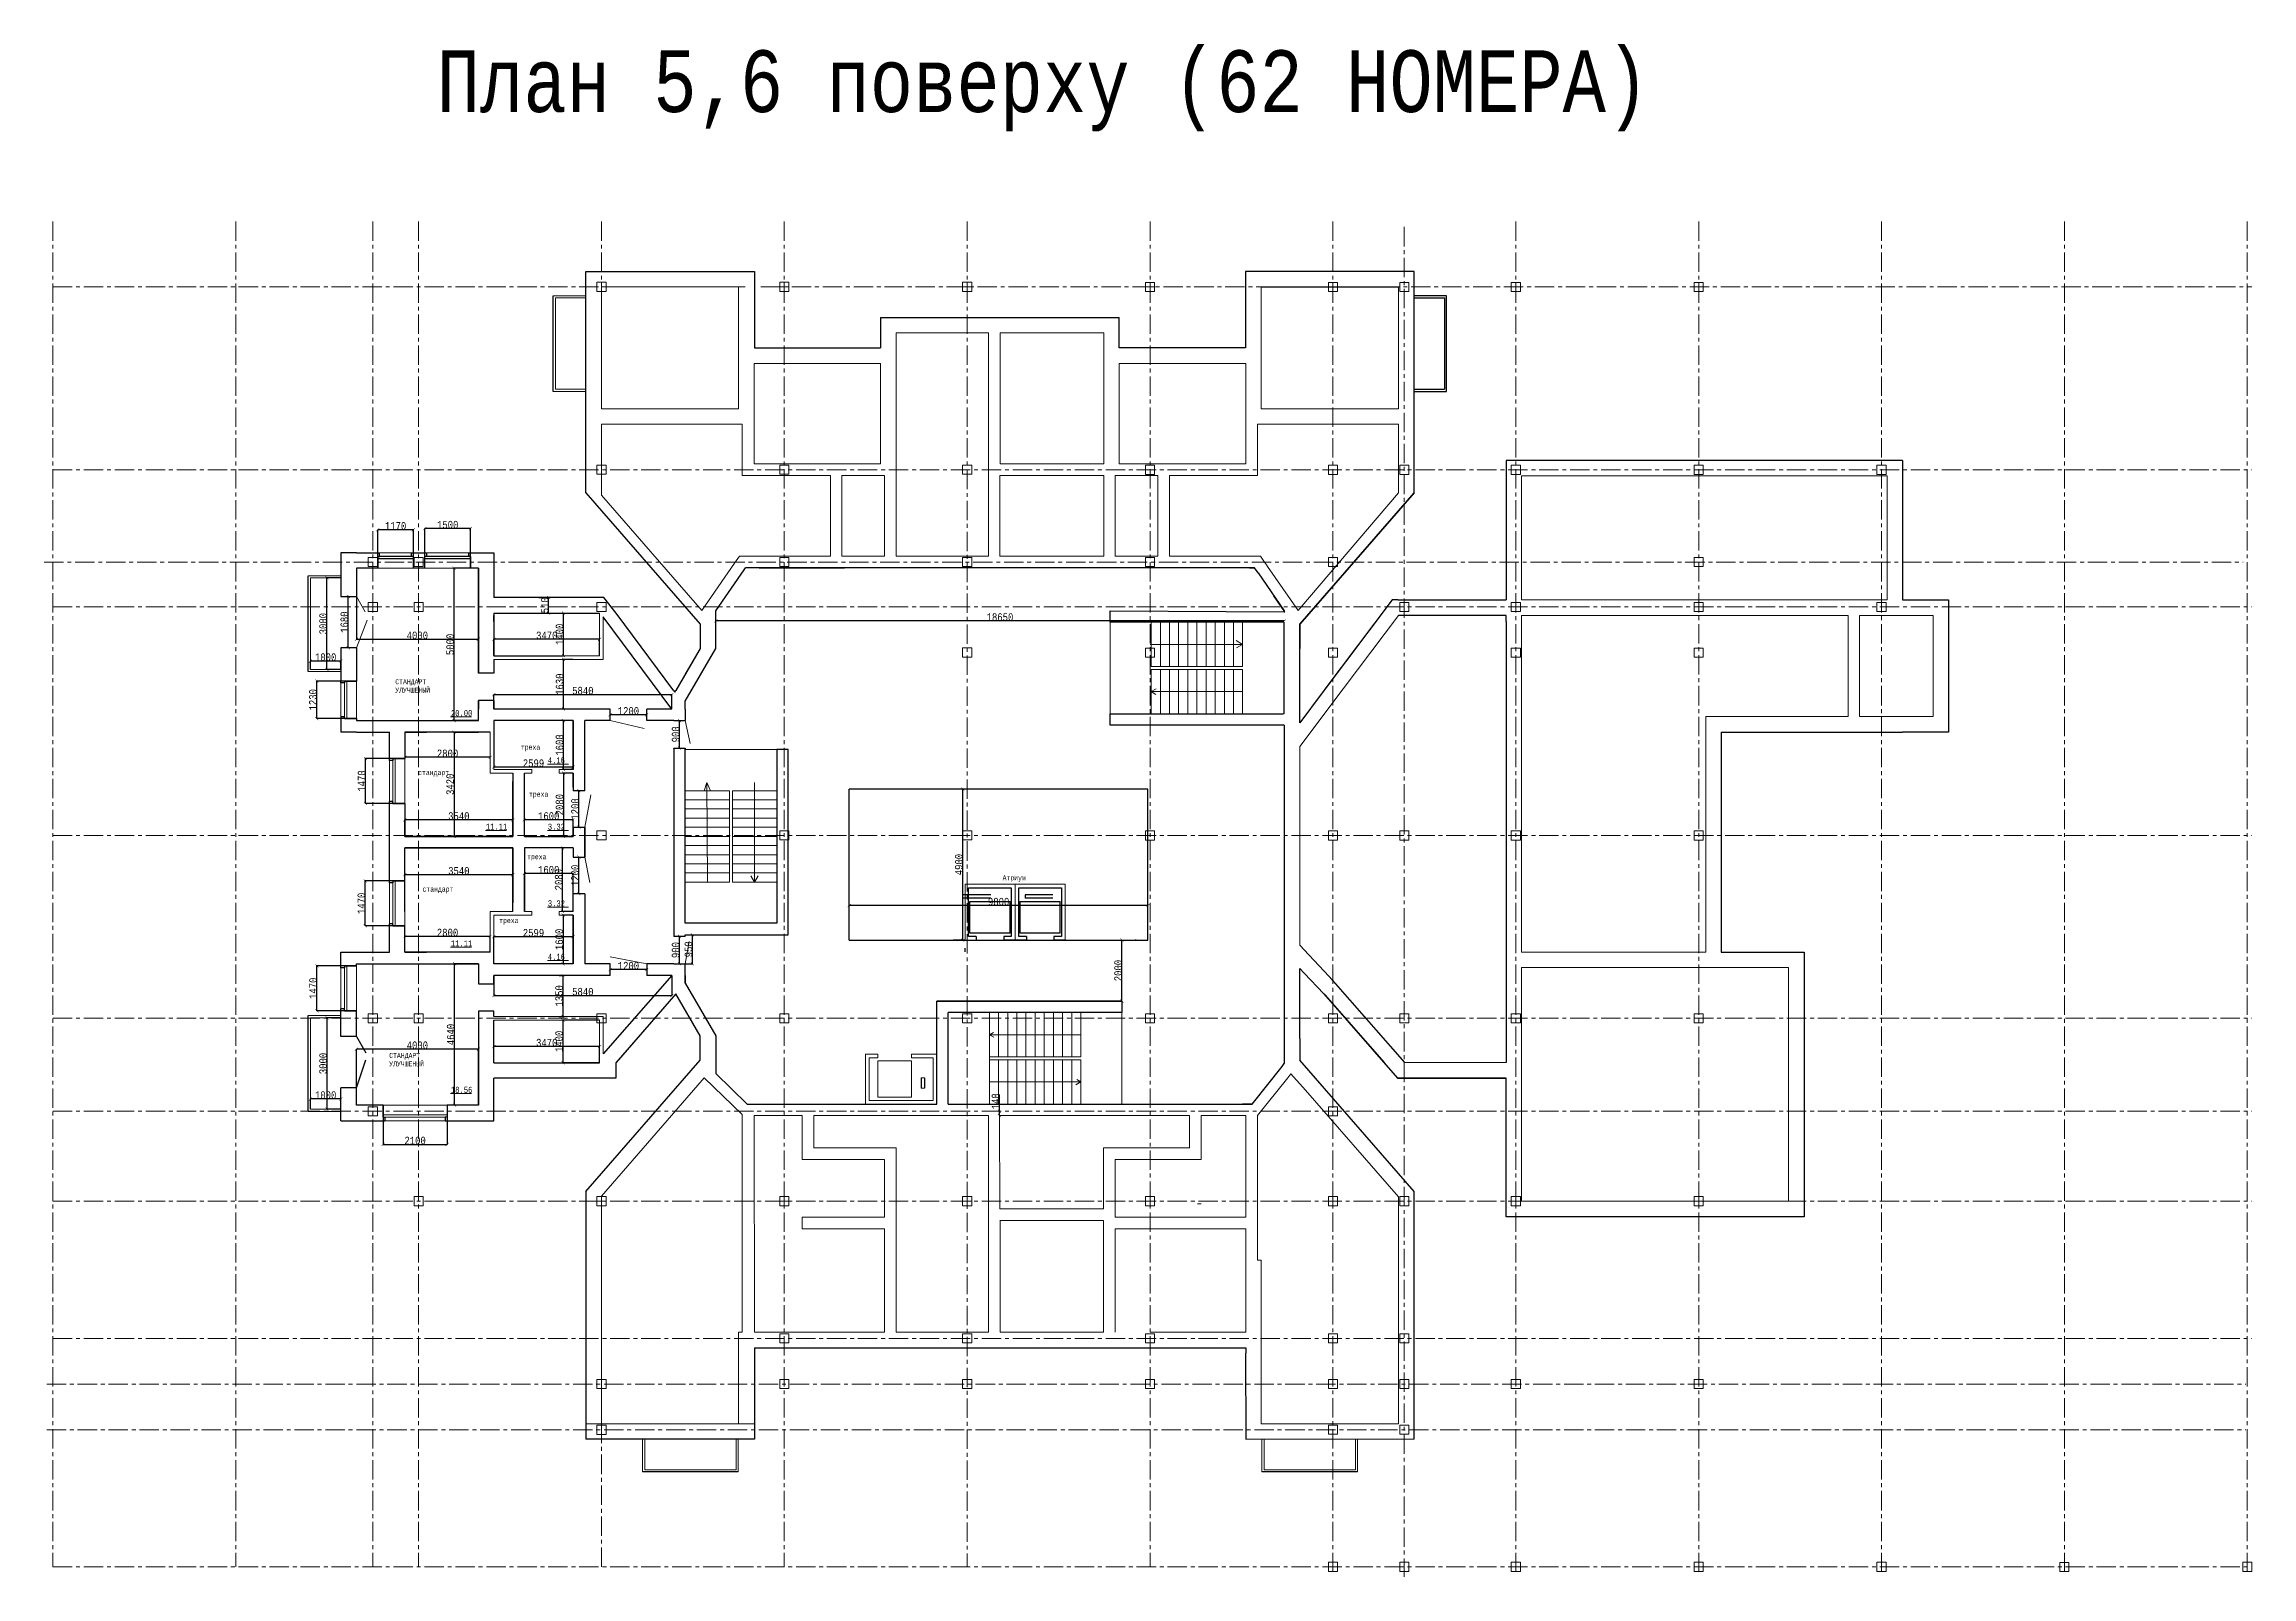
# Model space of a CAD drawing. Header units: millimetres. Extents: x -689206 to 4969298, y -1019800 to 703299.
# Drawn here: x 480890 to 553326, y 538701 to 588997 of the extents above; entities that cross this region are included whole.
import ezdxf

# ---------------------------------------------------------------- set-up
doc = ezdxf.new("R2010")
doc.units = ezdxf.units.MM
doc.linetypes.add('осеваяX2', pattern=[101.6, 63.5, -12.7, 12.7, -12.7])
for name, color, linetype, lineweight in [('б', 231, 'Continuous', 30), ('БАЛКОН', 7, 'Continuous', 20), ('несущие', 7, 'Continuous', 30), ('ОКНА', 250, 'Continuous', 20), ('ПЕРЕГОРОДКИ', 252, 'Continuous', 9), ('РАЗМЕРЫ', 7, 'Continuous', 9), ('стены', 7, 'Continuous', 20)]:
    doc.layers.add(name, color=color, linetype=linetype, lineweight=lineweight)
doc.styles.add('Аннотативный', font='isocteur.ttf', dxfattribs={"width": 0.7, "height": 250})
doc.dimstyles.new('Аннотативный', dxfattribs={"dimscale": 0, "dimtxt": 250, "dimasz": 100, "dimexe": 1.25, "dimexo": 0.625, "dimtad": 1, "dimdec": 0, "dimtxsty": 'Аннотативный', "dimblk": 'ARCHTICK', "dimcen": 2.5, "dimadec": 0, "dimazin": 0, "dimtfac": 1, "dimtdec": 0, "dimtmove": 0, "dimatfit": 3, "dimfxl": 1, "dimarcsym": 0})

msp = doc.modelspace()

# ---------------------------------------------------------------- texts
at = {"width": 766.271, "attachment_point": 1, "style": 'Аннотативный'}
for s, insert, char_height in [('СТАНДАРТ УЛУЧШЕНЫЙ', (492409.6, 568158), 165.799), ('треха', (496532.2, 566008.2), 165.8), ('стандарт', (493161.1, 565177.7), 165.8), ('треха', (496796.8, 564465.7), 165.8), ('треха', (496737, 562415.6), 165.8), ('стандарт', (493303.4, 561353.3), 165.8), ('треха', (495819.2, 560321.3), 165.8), ('СТАНДАРТ УЛУЧШЕНЫЙ', (492210.8, 555893.9), 165.799)]:
    msp.add_mtext(s, dxfattribs=dict(at, insert=insert, char_height=char_height))
at = {"color": 18, "true_color": 0x000000, "insert": (512337.7, 561723.6), "char_height": 165.8, "width": 766.271, "attachment_point": 1, "style": 'Аннотативный'}
msp.add_mtext('Атриум', dxfattribs=at)
at = {"layer": 'РАЗМЕРЫ', "color": 114, "true_color": 0x139b48, "char_height": 200, "width": 656.117, "attachment_point": 1, "style": 'Аннотативный'}
for s, insert in [('20.00', (494237.5, 567144.3)), ('4.16', (497416.6, 565598.6)), ('11.11', (495384.9, 563420.7)), ('3.32', (497416.6, 563415.6)), ('3.32', (497416.6, 560900.6)), ('11.11', (494237.5, 559586.7)), ('4.16', (497416.6, 559147.5)), ('18.56', (494237.5, 554782.4))]:
    msp.add_mtext(s, dxfattribs=dict(at, insert=insert))
at = {"layer": 'стены', "insert": (493772.7, 588794), "char_height": 2025.246, "width": 76858.328, "attachment_point": 1, "style": 'Аннотативный'}
msp.add_mtext('План 5,6 поверху (62 НОМЕРА)', dxfattribs=at)

# ---------------------------------------------------------------- blocks, each defined once
blk = doc.blocks.new('_ArchTick')
at = {"color": 0, "linetype": 'ByBlock', "const_width": 0.15}
blk.add_lwpolyline([(-0.5, -0.5), (0.5, 0.5)], dxfattribs=at)
blk = doc.blocks.new('*D856')
at = {"layer": 'Defpoints', "color": 0, "lineweight": 20, "transparency": 16777216}
for p in [(494339, 566419), (494339, 562999), (494339, 562999)]:
    blk.add_point(p, dxfattribs=at)
at = {"layer": 'стены', "color": 0, "lineweight": -2, "transparency": 16777216}
for p, q in [((494339, 566419), (494340, 566419)), ((494339, 566419), (494339, 562999)), ((494339, 562999), (494340, 562999))]:
    blk.add_line(p, q, dxfattribs=at)
at = {"layer": 'стены', "color": 0, "lineweight": -2, "transparency": 16777216, "xscale": 100, "yscale": 100, "zscale": 100}
for p, rotation in [((494339, 566419), 90), ((494339, 562999), 270)]:
    blk.add_blockref('_ArchTick', p, dxfattribs=dict(at, rotation=rotation))
at = {"layer": 'стены', "color": 0, "transparency": 16777216, "insert": (494213, 564709), "char_height": 250, "attachment_point": 5, "rotation": 90, "style": 'Аннотативный'}
blk.add_mtext('3420', dxfattribs=at)
blk = doc.blocks.new('*D857')
at = {"layer": 'Defpoints', "color": 0, "lineweight": 20, "transparency": 16777216}
for p in [(492726, 563539), (492726, 562999), (496266, 562999)]:
    blk.add_point(p, dxfattribs=at)
at = {"layer": 'стены', "color": 0, "lineweight": -2, "transparency": 16777216}
for p, q in [((492726, 563000), (492726, 563541)), ((496266, 563539), (492726, 563539)), ((496266, 563000), (496266, 563541))]:
    blk.add_line(p, q, dxfattribs=at)
at = {"layer": 'стены', "color": 0, "lineweight": -2, "transparency": 16777216, "xscale": 100, "yscale": 100, "zscale": 100, "rotation": 180}
blk.add_blockref('_ArchTick', (492726, 563539), dxfattribs=at)
at = {"layer": 'стены', "color": 0, "lineweight": -2, "transparency": 16777216, "xscale": 100, "yscale": 100, "zscale": 100}
blk.add_blockref('_ArchTick', (496266, 563539), dxfattribs=at)
at = {"layer": 'стены', "color": 0, "transparency": 16777216, "insert": (494496, 563665), "char_height": 250, "attachment_point": 5, "style": 'Аннотативный'}
blk.add_mtext('3540', dxfattribs=at)
blk = doc.blocks.new('*D858')
at = {"layer": 'Defpoints', "color": 0, "lineweight": 20, "transparency": 16777216}
for p in [(498246, 565079), (497928, 562999), (498246, 562999)]:
    blk.add_point(p, dxfattribs=at)
at = {"layer": 'стены', "color": 0, "lineweight": -2, "transparency": 16777216}
for p, q in [((498245, 565079), (497926, 565079)), ((497928, 565079), (497928, 562999)), ((498245, 562999), (497926, 562999))]:
    blk.add_line(p, q, dxfattribs=at)
at = {"layer": 'стены', "color": 0, "lineweight": -2, "transparency": 16777216, "xscale": 100, "yscale": 100, "zscale": 100}
for p, rotation in [((497928, 565079), 90), ((497928, 562999), 270)]:
    blk.add_blockref('_ArchTick', p, dxfattribs=dict(at, rotation=rotation))
at = {"layer": 'стены', "color": 0, "transparency": 16777216, "insert": (497802, 564039), "char_height": 250, "attachment_point": 5, "rotation": 90, "style": 'Аннотативный'}
blk.add_mtext('2080', dxfattribs=at)
blk = doc.blocks.new('*D859')
at = {"layer": 'Defpoints', "color": 0, "lineweight": 20, "transparency": 16777216}
for p in [(497928, 566799), (498246, 566799), (498246, 565199)]:
    blk.add_point(p, dxfattribs=at)
at = {"layer": 'стены', "color": 0, "lineweight": -2, "transparency": 16777216}
for p, q in [((498245, 566799), (497927, 566799)), ((497928, 565199), (497928, 566799)), ((498245, 565199), (497927, 565199))]:
    blk.add_line(p, q, dxfattribs=at)
at = {"layer": 'стены', "color": 0, "lineweight": -2, "transparency": 16777216, "xscale": 100, "yscale": 100, "zscale": 100}
for p, rotation in [((497928, 566799), 90), ((497928, 565199), 270)]:
    blk.add_blockref('_ArchTick', p, dxfattribs=dict(at, rotation=rotation))
at = {"layer": 'стены', "color": 0, "transparency": 16777216, "insert": (497802, 565999), "char_height": 250, "attachment_point": 5, "rotation": 90, "style": 'Аннотативный'}
blk.add_mtext('1600', dxfattribs=at)
blk = doc.blocks.new('*D860')
at = {"layer": 'Defpoints', "color": 0, "lineweight": 20, "transparency": 16777216}
for p in [(495646, 566799), (498246, 566799), (495646, 565273)]:
    blk.add_point(p, dxfattribs=at)
at = {"layer": 'стены', "color": 0, "lineweight": -2, "transparency": 16777216}
for p, q in [((495646, 566799), (495646, 565272)), ((498246, 566799), (498246, 565272)), ((498246, 565273), (495646, 565273))]:
    blk.add_line(p, q, dxfattribs=at)
at = {"layer": 'стены', "color": 0, "lineweight": -2, "transparency": 16777216, "xscale": 100, "yscale": 100, "zscale": 100, "rotation": 180}
blk.add_blockref('_ArchTick', (495646, 565273), dxfattribs=at)
at = {"layer": 'стены', "color": 0, "lineweight": -2, "transparency": 16777216, "xscale": 100, "yscale": 100, "zscale": 100}
blk.add_blockref('_ArchTick', (498246, 565273), dxfattribs=at)
at = {"layer": 'стены', "color": 0, "transparency": 16777216, "insert": (496946, 565399), "char_height": 250, "attachment_point": 5, "style": 'Аннотативный'}
blk.add_mtext('2599', dxfattribs=at)
blk = doc.blocks.new('*D861')
at = {"layer": 'Defpoints', "color": 0, "lineweight": 20, "transparency": 16777216}
for p in [(492726, 565595), (492726, 565595), (495526, 565595)]:
    blk.add_point(p, dxfattribs=at)
at = {"layer": 'стены', "color": 0, "lineweight": -2, "transparency": 16777216}
for p, q in [((492726, 565595), (492726, 565596)), ((495526, 565595), (492726, 565595)), ((495526, 565595), (495526, 565596))]:
    blk.add_line(p, q, dxfattribs=at)
at = {"layer": 'стены', "color": 0, "lineweight": -2, "transparency": 16777216, "xscale": 100, "yscale": 100, "zscale": 100, "rotation": 180}
blk.add_blockref('_ArchTick', (492726, 565595), dxfattribs=at)
at = {"layer": 'стены', "color": 0, "lineweight": -2, "transparency": 16777216, "xscale": 100, "yscale": 100, "zscale": 100}
blk.add_blockref('_ArchTick', (495526, 565595), dxfattribs=at)
at = {"layer": 'стены', "color": 0, "transparency": 16777216, "insert": (494126, 565720), "char_height": 250, "attachment_point": 5, "style": 'Аннотативный'}
blk.add_mtext('2800', dxfattribs=at)
blk = doc.blocks.new('*D862')
at = {"layer": 'Defpoints', "color": 0, "lineweight": 20, "transparency": 16777216}
for p in [(492726, 561741), (492726, 560539), (496266, 560539)]:
    blk.add_point(p, dxfattribs=at)
at = {"layer": 'стены', "color": 0, "lineweight": -2, "transparency": 16777216}
for p, q in [((492726, 560540), (492726, 561742)), ((496266, 561741), (492726, 561741)), ((496266, 560540), (496266, 561742))]:
    blk.add_line(p, q, dxfattribs=at)
at = {"layer": 'стены', "color": 0, "lineweight": -2, "transparency": 16777216, "xscale": 100, "yscale": 100, "zscale": 100, "rotation": 180}
blk.add_blockref('_ArchTick', (492726, 561741), dxfattribs=at)
at = {"layer": 'стены', "color": 0, "lineweight": -2, "transparency": 16777216, "xscale": 100, "yscale": 100, "zscale": 100}
blk.add_blockref('_ArchTick', (496266, 561741), dxfattribs=at)
at = {"layer": 'стены', "color": 0, "transparency": 16777216, "insert": (494496, 561867), "char_height": 250, "attachment_point": 5, "style": 'Аннотативный'}
blk.add_mtext('3540', dxfattribs=at)
blk = doc.blocks.new('*D851')
at = {"layer": 'Defpoints', "color": 0, "lineweight": 20, "transparency": 16777216}
for p in [(492726, 559716), (492726, 559199), (495526, 559199)]:
    blk.add_point(p, dxfattribs=at)
at = {"layer": 'стены', "color": 0, "lineweight": -2, "transparency": 16777216}
for p, q in [((492726, 559200), (492726, 559717)), ((495526, 559716), (492726, 559716)), ((495526, 559200), (495526, 559717))]:
    blk.add_line(p, q, dxfattribs=at)
at = {"layer": 'стены', "color": 0, "lineweight": -2, "transparency": 16777216, "xscale": 100, "yscale": 100, "zscale": 100, "rotation": 180}
blk.add_blockref('_ArchTick', (492726, 559716), dxfattribs=at)
at = {"layer": 'стены', "color": 0, "lineweight": -2, "transparency": 16777216, "xscale": 100, "yscale": 100, "zscale": 100}
blk.add_blockref('_ArchTick', (495526, 559716), dxfattribs=at)
at = {"layer": 'стены', "color": 0, "transparency": 16777216, "insert": (494126, 559842), "char_height": 250, "attachment_point": 5, "style": 'Аннотативный'}
blk.add_mtext('2800', dxfattribs=at)
blk = doc.blocks.new('*D852')
at = {"layer": 'Defpoints', "color": 0, "lineweight": 20, "transparency": 16777216}
for p in [(497900, 562619), (498246, 562619), (498246, 560539)]:
    blk.add_point(p, dxfattribs=at)
at = {"layer": 'стены', "color": 0, "lineweight": -2, "transparency": 16777216}
for p, q in [((498245, 562619), (497899, 562619)), ((497900, 560539), (497900, 562619)), ((498245, 560539), (497899, 560539))]:
    blk.add_line(p, q, dxfattribs=at)
at = {"layer": 'стены', "color": 0, "lineweight": -2, "transparency": 16777216, "xscale": 100, "yscale": 100, "zscale": 100}
for p, rotation in [((497900, 562619), 90), ((497900, 560539), 270)]:
    blk.add_blockref('_ArchTick', p, dxfattribs=dict(at, rotation=rotation))
at = {"layer": 'стены', "color": 0, "transparency": 16777216, "insert": (497775, 561579), "char_height": 250, "attachment_point": 5, "rotation": 90, "style": 'Аннотативный'}
blk.add_mtext('2080', dxfattribs=at)
blk = doc.blocks.new('*D853')
at = {"layer": 'Defpoints', "color": 0, "lineweight": 20, "transparency": 16777216}
for p in [(496646, 561778), (496646, 560539), (498246, 560539)]:
    blk.add_point(p, dxfattribs=at)
at = {"layer": 'стены', "color": 0, "lineweight": -2, "transparency": 16777216}
for p, q in [((496646, 560540), (496646, 561779)), ((498246, 561778), (496646, 561778)), ((498246, 560540), (498246, 561779))]:
    blk.add_line(p, q, dxfattribs=at)
at = {"layer": 'стены', "color": 0, "lineweight": -2, "transparency": 16777216, "xscale": 100, "yscale": 100, "zscale": 100, "rotation": 180}
blk.add_blockref('_ArchTick', (496646, 561778), dxfattribs=at)
at = {"layer": 'стены', "color": 0, "lineweight": -2, "transparency": 16777216, "xscale": 100, "yscale": 100, "zscale": 100}
blk.add_blockref('_ArchTick', (498246, 561778), dxfattribs=at)
at = {"layer": 'стены', "color": 0, "transparency": 16777216, "insert": (497446, 561903), "char_height": 250, "attachment_point": 5, "style": 'Аннотативный'}
blk.add_mtext('1600', dxfattribs=at)
blk = doc.blocks.new('*D854')
at = {"layer": 'Defpoints', "color": 0, "lineweight": 20, "transparency": 16777216}
for p in [(495646, 559708), (495646, 558819), (498246, 558819)]:
    blk.add_point(p, dxfattribs=at)
at = {"layer": 'стены', "color": 0, "lineweight": -2, "transparency": 16777216}
for p, q in [((495646, 558820), (495646, 559709)), ((498246, 559708), (495646, 559708)), ((498246, 558820), (498246, 559709))]:
    blk.add_line(p, q, dxfattribs=at)
at = {"layer": 'стены', "color": 0, "lineweight": -2, "transparency": 16777216, "xscale": 100, "yscale": 100, "zscale": 100, "rotation": 180}
blk.add_blockref('_ArchTick', (495646, 559708), dxfattribs=at)
at = {"layer": 'стены', "color": 0, "lineweight": -2, "transparency": 16777216, "xscale": 100, "yscale": 100, "zscale": 100}
blk.add_blockref('_ArchTick', (498246, 559708), dxfattribs=at)
at = {"layer": 'стены', "color": 0, "transparency": 16777216, "insert": (496946, 559834), "char_height": 250, "attachment_point": 5, "style": 'Аннотативный'}
blk.add_mtext('2599', dxfattribs=at)
blk = doc.blocks.new('*D855')
at = {"layer": 'Defpoints', "color": 0, "lineweight": 20, "transparency": 16777216}
for p in [(498246, 560419), (497916, 558819), (498246, 558819)]:
    blk.add_point(p, dxfattribs=at)
at = {"layer": 'стены', "color": 0, "lineweight": -2, "transparency": 16777216}
for p, q in [((498245, 560419), (497915, 560419)), ((497916, 560419), (497916, 558819)), ((498245, 558819), (497915, 558819))]:
    blk.add_line(p, q, dxfattribs=at)
at = {"layer": 'стены', "color": 0, "lineweight": -2, "transparency": 16777216, "xscale": 100, "yscale": 100, "zscale": 100}
for p, rotation in [((497916, 560419), 90), ((497916, 558819), 270)]:
    blk.add_blockref('_ArchTick', p, dxfattribs=dict(at, rotation=rotation))
at = {"layer": 'стены', "color": 0, "transparency": 16777216, "insert": (497790, 559619), "char_height": 250, "attachment_point": 5, "rotation": 90, "style": 'Аннотативный'}
blk.add_mtext('1600', dxfattribs=at)
blk = doc.blocks.new('*D864')
at = {"layer": 'Defpoints', "color": 0, "lineweight": 20, "transparency": 16777216}
for p in [(498436, 562319), (498436, 562319), (498436, 561119)]:
    blk.add_point(p, dxfattribs=at)
at = {"layer": 'стены', "color": 0, "lineweight": -2, "transparency": 16777216}
for p, q in [((498436, 562319), (498437, 562319)), ((498436, 561119), (498436, 562319)), ((498436, 561119), (498437, 561119))]:
    blk.add_line(p, q, dxfattribs=at)
at = {"layer": 'стены', "color": 0, "lineweight": -2, "transparency": 16777216, "xscale": 100, "yscale": 100, "zscale": 100}
for p, rotation in [((498436, 562319), 90), ((498436, 561119), 270)]:
    blk.add_blockref('_ArchTick', p, dxfattribs=dict(at, rotation=rotation))
at = {"layer": 'стены', "color": 0, "transparency": 16777216, "insert": (498310, 561719), "char_height": 250, "attachment_point": 5, "rotation": 90, "style": 'Аннотативный'}
blk.add_mtext('1200', dxfattribs=at)
blk = doc.blocks.new('*D865')
at = {"layer": 'Defpoints', "color": 0, "lineweight": 20, "transparency": 16777216}
for p in [(498436, 564499), (498436, 564499), (498436, 563300)]:
    blk.add_point(p, dxfattribs=at)
at = {"layer": 'стены', "color": 0, "lineweight": -2, "transparency": 16777216}
for p, q in [((498436, 564499), (498437, 564499)), ((498436, 563300), (498436, 564499)), ((498436, 563300), (498437, 563300))]:
    blk.add_line(p, q, dxfattribs=at)
at = {"layer": 'стены', "color": 0, "lineweight": -2, "transparency": 16777216, "xscale": 100, "yscale": 100, "zscale": 100}
for p, rotation in [((498436, 564499), 90), ((498436, 563300), 270)]:
    blk.add_blockref('_ArchTick', p, dxfattribs=dict(at, rotation=rotation))
at = {"layer": 'стены', "color": 0, "transparency": 16777216, "insert": (498310, 563899), "char_height": 250, "attachment_point": 5, "rotation": 90, "style": 'Аннотативный'}
blk.add_mtext('1200', dxfattribs=at)
blk = doc.blocks.new('*D866')
at = {"layer": 'Defpoints', "color": 0, "lineweight": 20, "transparency": 16777216}
for p in [(496646, 563541), (496646, 562999), (498246, 562999)]:
    blk.add_point(p, dxfattribs=at)
at = {"layer": 'стены', "color": 0, "lineweight": -2, "transparency": 16777216}
for p, q in [((496646, 563000), (496646, 563542)), ((498246, 563541), (496646, 563541)), ((498246, 563000), (498246, 563542))]:
    blk.add_line(p, q, dxfattribs=at)
at = {"layer": 'стены', "color": 0, "lineweight": -2, "transparency": 16777216, "xscale": 100, "yscale": 100, "zscale": 100, "rotation": 180}
blk.add_blockref('_ArchTick', (496646, 563541), dxfattribs=at)
at = {"layer": 'стены', "color": 0, "lineweight": -2, "transparency": 16777216, "xscale": 100, "yscale": 100, "zscale": 100}
blk.add_blockref('_ArchTick', (498246, 563541), dxfattribs=at)
at = {"layer": 'стены', "color": 0, "transparency": 16777216, "insert": (497446, 563666), "char_height": 250, "attachment_point": 5, "style": 'Аннотативный'}
blk.add_mtext('1600', dxfattribs=at)
blk = doc.blocks.new('*D867')
at = {"layer": 'Defpoints', "color": 0, "linetype": 'ByBlock', "lineweight": 20, "transparency": 16777216}
for p in [(490170, 571480), (490626, 571480), (490626, 568480)]:
    blk.add_point(p, dxfattribs=at)
at = {"layer": 'б', "color": 0, "linetype": 'ByBlock', "lineweight": -2, "transparency": 16777216}
for p, q in [((490626, 571480), (490169, 571480)), ((490170, 568480), (490170, 571480)), ((490626, 568480), (490169, 568480))]:
    blk.add_line(p, q, dxfattribs=at)
at = {"layer": 'б', "color": 0, "linetype": 'ByBlock', "lineweight": -2, "transparency": 16777216, "xscale": 100, "yscale": 100, "zscale": 100}
for p, rotation in [((490170, 571480), 90), ((490170, 568480), 270)]:
    blk.add_blockref('_ArchTick', p, dxfattribs=dict(at, rotation=rotation))
at = {"layer": 'б', "color": 0, "linetype": 'ByBlock', "lineweight": 25, "transparency": 16777216, "insert": (490045, 569980), "char_height": 250, "attachment_point": 5, "rotation": 90, "style": 'Аннотативный'}
blk.add_mtext('3000', dxfattribs=at)
blk = doc.blocks.new('*D868')
at = {"layer": 'Defpoints', "color": 0, "linetype": 'ByBlock', "lineweight": 20, "transparency": 16777216}
for p in [(489626, 568753), (489626, 568480), (490626, 568480)]:
    blk.add_point(p, dxfattribs=at)
at = {"layer": 'б', "color": 0, "linetype": 'ByBlock', "lineweight": -2, "transparency": 16777216}
for p, q in [((489626, 568480), (489626, 568754)), ((490626, 568753), (489626, 568753)), ((490626, 568480), (490626, 568754))]:
    blk.add_line(p, q, dxfattribs=at)
at = {"layer": 'б', "color": 0, "linetype": 'ByBlock', "lineweight": -2, "transparency": 16777216, "xscale": 100, "yscale": 100, "zscale": 100, "rotation": 180}
blk.add_blockref('_ArchTick', (489626, 568753), dxfattribs=at)
at = {"layer": 'б', "color": 0, "linetype": 'ByBlock', "lineweight": -2, "transparency": 16777216, "xscale": 100, "yscale": 100, "zscale": 100}
blk.add_blockref('_ArchTick', (490626, 568753), dxfattribs=at)
at = {"layer": 'б', "color": 0, "linetype": 'ByBlock', "lineweight": 25, "transparency": 16777216, "insert": (490126, 568878), "char_height": 250, "attachment_point": 5, "style": 'Аннотативный'}
blk.add_mtext('1000', dxfattribs=at)
blk = doc.blocks.new('*D869')
at = {"layer": 'Defpoints', "color": 0, "linetype": 'ByBlock', "lineweight": 20, "transparency": 16777216}
for p in [(490626, 557047), (490170, 554047), (490626, 554047)]:
    blk.add_point(p, dxfattribs=at)
at = {"layer": 'б', "color": 0, "linetype": 'ByBlock', "lineweight": -2, "transparency": 16777216}
for p, q in [((490626, 557047), (490169, 557047)), ((490170, 557047), (490170, 554047)), ((490626, 554047), (490169, 554047))]:
    blk.add_line(p, q, dxfattribs=at)
at = {"layer": 'б', "color": 0, "linetype": 'ByBlock', "lineweight": -2, "transparency": 16777216, "xscale": 100, "yscale": 100, "zscale": 100}
for p, rotation in [((490170, 557047), 90), ((490170, 554047), 270)]:
    blk.add_blockref('_ArchTick', p, dxfattribs=dict(at, rotation=rotation))
at = {"layer": 'б', "color": 0, "linetype": 'ByBlock', "lineweight": 25, "transparency": 16777216, "insert": (490045, 555547), "char_height": 250, "attachment_point": 5, "rotation": 90, "style": 'Аннотативный'}
blk.add_mtext('3000', dxfattribs=at)
blk = doc.blocks.new('*D870')
at = {"layer": 'Defpoints', "color": 0, "linetype": 'ByBlock', "lineweight": 20, "transparency": 16777216}
for p in [(489626, 554382), (489626, 554047), (490626, 554047)]:
    blk.add_point(p, dxfattribs=at)
at = {"layer": 'б', "color": 0, "linetype": 'ByBlock', "lineweight": -2, "transparency": 16777216}
for p, q in [((489626, 554047), (489626, 554384)), ((490626, 554382), (489626, 554382)), ((490626, 554047), (490626, 554384))]:
    blk.add_line(p, q, dxfattribs=at)
at = {"layer": 'б', "color": 0, "linetype": 'ByBlock', "lineweight": -2, "transparency": 16777216, "xscale": 100, "yscale": 100, "zscale": 100, "rotation": 180}
blk.add_blockref('_ArchTick', (489626, 554382), dxfattribs=at)
at = {"layer": 'б', "color": 0, "linetype": 'ByBlock', "lineweight": -2, "transparency": 16777216, "xscale": 100, "yscale": 100, "zscale": 100}
blk.add_blockref('_ArchTick', (490626, 554382), dxfattribs=at)
at = {"layer": 'б', "color": 0, "linetype": 'ByBlock', "lineweight": 25, "transparency": 16777216, "insert": (490126, 554508), "char_height": 250, "attachment_point": 5, "style": 'Аннотативный'}
blk.add_mtext('1000', dxfattribs=at)
blk = doc.blocks.new('*D871')
at = {"layer": 'Defpoints', "color": 0, "lineweight": 20, "transparency": 16777216}
for p in [(491433, 565552), (492726, 565552), (492726, 564082)]:
    blk.add_point(p, dxfattribs=at)
at = {"layer": 'РАЗМЕРЫ', "color": 0, "lineweight": -2, "transparency": 16777216}
for p, q in [((492725, 565552), (491431, 565552)), ((491433, 564082), (491433, 565552)), ((492725, 564082), (491431, 564082))]:
    blk.add_line(p, q, dxfattribs=at)
at = {"layer": 'РАЗМЕРЫ', "color": 0, "lineweight": -2, "transparency": 16777216, "xscale": 100, "yscale": 100, "zscale": 100}
for p, rotation in [((491433, 565552), 90), ((491433, 564082), 270)]:
    blk.add_blockref('_ArchTick', p, dxfattribs=dict(at, rotation=rotation))
at = {"layer": 'РАЗМЕРЫ', "color": 0, "transparency": 16777216, "insert": (491307, 564817), "char_height": 250, "attachment_point": 5, "rotation": 90, "style": 'Аннотативный'}
blk.add_mtext('1470', dxfattribs=at)
blk = doc.blocks.new('*D872')
at = {"layer": 'Defpoints', "color": 0, "lineweight": 20, "transparency": 16777216}
for p in [(491426, 561536), (492726, 561536), (492726, 560066)]:
    blk.add_point(p, dxfattribs=at)
at = {"layer": 'РАЗМЕРЫ', "color": 0, "lineweight": -2, "transparency": 16777216}
for p, q in [((492725, 561536), (491425, 561536)), ((491426, 560066), (491426, 561536)), ((492725, 560066), (491425, 560066))]:
    blk.add_line(p, q, dxfattribs=at)
at = {"layer": 'РАЗМЕРЫ', "color": 0, "lineweight": -2, "transparency": 16777216, "xscale": 100, "yscale": 100, "zscale": 100}
for p, rotation in [((491426, 561536), 90), ((491426, 560066), 270)]:
    blk.add_blockref('_ArchTick', p, dxfattribs=dict(at, rotation=rotation))
at = {"layer": 'РАЗМЕРЫ', "color": 0, "transparency": 16777216, "insert": (491300, 560801), "char_height": 250, "attachment_point": 5, "rotation": 90, "style": 'Аннотативный'}
blk.add_mtext('1470', dxfattribs=at)
blk = doc.blocks.new('*D873')
at = {"layer": 'Defpoints', "color": 0, "lineweight": 20, "transparency": 16777216}
for p in [(489841, 558750), (491136, 558750), (491136, 557280)]:
    blk.add_point(p, dxfattribs=at)
at = {"layer": 'РАЗМЕРЫ', "color": 0, "lineweight": -2, "transparency": 16777216}
for p, q in [((491136, 558750), (489840, 558750)), ((489841, 557280), (489841, 558750)), ((491136, 557280), (489840, 557280))]:
    blk.add_line(p, q, dxfattribs=at)
at = {"layer": 'РАЗМЕРЫ', "color": 0, "lineweight": -2, "transparency": 16777216, "xscale": 100, "yscale": 100, "zscale": 100}
for p, rotation in [((489841, 558750), 90), ((489841, 557280), 270)]:
    blk.add_blockref('_ArchTick', p, dxfattribs=dict(at, rotation=rotation))
at = {"layer": 'РАЗМЕРЫ', "color": 0, "transparency": 16777216, "insert": (489715, 558015), "char_height": 250, "attachment_point": 5, "rotation": 90, "style": 'Аннотативный'}
blk.add_mtext('1470', dxfattribs=at)
blk = doc.blocks.new('*D874')
at = {"layer": 'Defpoints', "color": 0, "lineweight": 20, "transparency": 16777216}
for p in [(489836, 568098), (491136, 568098), (491136, 566868)]:
    blk.add_point(p, dxfattribs=at)
at = {"layer": 'ОКНА', "color": 0, "lineweight": -2, "transparency": 16777216}
for p, q in [((491136, 568098), (489835, 568098)), ((489836, 566868), (489836, 568098)), ((491136, 566868), (489835, 566868))]:
    blk.add_line(p, q, dxfattribs=at)
at = {"layer": 'ОКНА', "color": 0, "lineweight": -2, "transparency": 16777216, "xscale": 100, "yscale": 100, "zscale": 100}
for p, rotation in [((489836, 568098), 90), ((489836, 566868), 270)]:
    blk.add_blockref('_ArchTick', p, dxfattribs=dict(at, rotation=rotation))
at = {"layer": 'ОКНА', "color": 0, "transparency": 16777216, "insert": (489711, 567483), "char_height": 250, "attachment_point": 5, "rotation": 90, "style": 'Аннотативный'}
blk.add_mtext('1230', dxfattribs=at)
blk = doc.blocks.new('*D875')
at = {"layer": 'Defpoints', "color": 0, "lineweight": 20, "transparency": 16777216}
for p in [(490868, 570870), (490881, 570870), (490881, 569190)]:
    blk.add_point(p, dxfattribs=at)
at = {"layer": 'ОКНА', "color": 0, "lineweight": -2, "transparency": 16777216}
for p, q in [((490881, 570870), (490866, 570870)), ((490868, 569190), (490868, 570870)), ((490881, 569190), (490866, 569190))]:
    blk.add_line(p, q, dxfattribs=at)
at = {"layer": 'ОКНА', "color": 0, "lineweight": -2, "transparency": 16777216, "xscale": 100, "yscale": 100, "zscale": 100}
for p, rotation in [((490868, 570870), 90), ((490868, 569190), 270)]:
    blk.add_blockref('_ArchTick', p, dxfattribs=dict(at, rotation=rotation))
at = {"layer": 'ОКНА', "color": 0, "transparency": 16777216, "insert": (490742, 570030), "char_height": 250, "attachment_point": 5, "rotation": 90, "style": 'Аннотативный'}
blk.add_mtext('1680', dxfattribs=at)
blk = doc.blocks.new('*D876')
at = {"layer": 'Defpoints', "color": 0, "linetype": 'ByBlock', "lineweight": 20, "transparency": 16777216}
for p in [(493381, 573099), (493381, 571799), (494881, 571799)]:
    blk.add_point(p, dxfattribs=at)
at = {"layer": 'ПЕРЕГОРОДКИ', "color": 0, "linetype": 'ByBlock', "lineweight": -2, "transparency": 16777216}
for p, q in [((493381, 571800), (493381, 573101)), ((494881, 573099), (493381, 573099)), ((494881, 571800), (494881, 573101))]:
    blk.add_line(p, q, dxfattribs=at)
at = {"layer": 'ПЕРЕГОРОДКИ', "color": 0, "linetype": 'ByBlock', "lineweight": -2, "transparency": 16777216, "xscale": 100, "yscale": 100, "zscale": 100, "rotation": 180}
blk.add_blockref('_ArchTick', (493381, 573099), dxfattribs=at)
at = {"layer": 'ПЕРЕГОРОДКИ', "color": 0, "linetype": 'ByBlock', "lineweight": -2, "transparency": 16777216, "xscale": 100, "yscale": 100, "zscale": 100}
blk.add_blockref('_ArchTick', (494881, 573099), dxfattribs=at)
at = {"layer": 'ПЕРЕГОРОДКИ', "color": 0, "linetype": 'ByBlock', "lineweight": 13, "transparency": 16777216, "insert": (494131, 573225), "char_height": 250, "attachment_point": 5, "style": 'Аннотативный'}
blk.add_mtext('1500', dxfattribs=at)
blk = doc.blocks.new('*D877')
at = {"layer": 'Defpoints', "color": 0, "linetype": 'ByBlock', "lineweight": 20, "transparency": 16777216}
for p in [(491836, 573062), (491836, 571799), (493006, 571799)]:
    blk.add_point(p, dxfattribs=at)
at = {"layer": 'ПЕРЕГОРОДКИ', "color": 0, "linetype": 'ByBlock', "lineweight": -2, "transparency": 16777216}
for p, q in [((491836, 571800), (491836, 573063)), ((493006, 573062), (491836, 573062)), ((493006, 571800), (493006, 573063))]:
    blk.add_line(p, q, dxfattribs=at)
at = {"layer": 'ПЕРЕГОРОДКИ', "color": 0, "linetype": 'ByBlock', "lineweight": -2, "transparency": 16777216, "xscale": 100, "yscale": 100, "zscale": 100, "rotation": 180}
blk.add_blockref('_ArchTick', (491836, 573062), dxfattribs=at)
at = {"layer": 'ПЕРЕГОРОДКИ', "color": 0, "linetype": 'ByBlock', "lineweight": -2, "transparency": 16777216, "xscale": 100, "yscale": 100, "zscale": 100}
blk.add_blockref('_ArchTick', (493006, 573062), dxfattribs=at)
at = {"layer": 'ПЕРЕГОРОДКИ', "color": 0, "linetype": 'ByBlock', "lineweight": 13, "transparency": 16777216, "insert": (492421, 573187), "char_height": 250, "attachment_point": 5, "style": 'Аннотативный'}
blk.add_mtext('1170', dxfattribs=at)
blk = doc.blocks.new('*D878')
at = {"layer": 'Defpoints', "color": 0, "linetype": 'ByBlock', "lineweight": 20, "transparency": 16777216}
for p in [(494357, 558819), (495136, 558819), (495136, 554177)]:
    blk.add_point(p, dxfattribs=at)
at = {"layer": 'ПЕРЕГОРОДКИ', "color": 0, "linetype": 'ByBlock', "lineweight": -2, "transparency": 16777216}
for p, q in [((495136, 558819), (494356, 558819)), ((494357, 554177), (494357, 558819)), ((495136, 554177), (494356, 554177))]:
    blk.add_line(p, q, dxfattribs=at)
at = {"layer": 'ПЕРЕГОРОДКИ', "color": 0, "linetype": 'ByBlock', "lineweight": -2, "transparency": 16777216, "xscale": 100, "yscale": 100, "zscale": 100}
for p, rotation in [((494357, 558819), 90), ((494357, 554177), 270)]:
    blk.add_blockref('_ArchTick', p, dxfattribs=dict(at, rotation=rotation))
at = {"layer": 'ПЕРЕГОРОДКИ', "color": 0, "linetype": 'ByBlock', "lineweight": 13, "transparency": 16777216, "insert": (494232, 556498), "char_height": 250, "attachment_point": 5, "rotation": 90, "style": 'Аннотативный'}
blk.add_mtext('4640', dxfattribs=at)
blk = doc.blocks.new('*D879')
at = {"layer": 'Defpoints', "color": 0, "linetype": 'ByBlock', "lineweight": 20, "transparency": 16777216}
for p in [(491136, 556017), (491136, 554177), (495136, 554177)]:
    blk.add_point(p, dxfattribs=at)
at = {"layer": 'ПЕРЕГОРОДКИ', "color": 0, "linetype": 'ByBlock', "lineweight": -2, "transparency": 16777216}
for p, q in [((491136, 554178), (491136, 556018)), ((495136, 556017), (491136, 556017)), ((495136, 554178), (495136, 556018))]:
    blk.add_line(p, q, dxfattribs=at)
at = {"layer": 'ПЕРЕГОРОДКИ', "color": 0, "linetype": 'ByBlock', "lineweight": -2, "transparency": 16777216, "xscale": 100, "yscale": 100, "zscale": 100, "rotation": 180}
blk.add_blockref('_ArchTick', (491136, 556017), dxfattribs=at)
at = {"layer": 'ПЕРЕГОРОДКИ', "color": 0, "linetype": 'ByBlock', "lineweight": -2, "transparency": 16777216, "xscale": 100, "yscale": 100, "zscale": 100}
blk.add_blockref('_ArchTick', (495136, 556017), dxfattribs=at)
at = {"layer": 'ПЕРЕГОРОДКИ', "color": 0, "linetype": 'ByBlock', "lineweight": 13, "transparency": 16777216, "insert": (493136, 556143), "char_height": 250, "attachment_point": 5, "style": 'Аннотативный'}
blk.add_mtext('4000', dxfattribs=at)
blk = doc.blocks.new('*D880')
at = {"layer": 'Defpoints', "color": 0, "linetype": 'ByBlock', "lineweight": 20, "transparency": 16777216}
for p in [(494339, 571799), (495136, 571799), (495136, 566799)]:
    blk.add_point(p, dxfattribs=at)
at = {"layer": 'ПЕРЕГОРОДКИ', "color": 0, "linetype": 'ByBlock', "lineweight": -2, "transparency": 16777216}
for p, q in [((495136, 571799), (494338, 571799)), ((494339, 566799), (494339, 571799)), ((495136, 566799), (494338, 566799))]:
    blk.add_line(p, q, dxfattribs=at)
at = {"layer": 'ПЕРЕГОРОДКИ', "color": 0, "linetype": 'ByBlock', "lineweight": -2, "transparency": 16777216, "xscale": 100, "yscale": 100, "zscale": 100}
for p, rotation in [((494339, 571799), 90), ((494339, 566799), 270)]:
    blk.add_blockref('_ArchTick', p, dxfattribs=dict(at, rotation=rotation))
at = {"layer": 'ПЕРЕГОРОДКИ', "color": 0, "linetype": 'ByBlock', "lineweight": 13, "transparency": 16777216, "insert": (494213, 569299), "char_height": 250, "attachment_point": 5, "rotation": 90, "style": 'Аннотативный'}
blk.add_mtext('5000', dxfattribs=at)
blk = doc.blocks.new('*D893')
at = {"layer": 'Defpoints', "color": 0, "linetype": 'ByBlock', "lineweight": 20, "transparency": 16777216}
for p in [(492012, 554177), (494112, 554177), (494112, 552891)]:
    blk.add_point(p, dxfattribs=at)
at = {"layer": 'РАЗМЕРЫ', "color": 0, "linetype": 'ByBlock', "lineweight": -2, "transparency": 16777216}
for p, q in [((492012, 554177), (492012, 552890)), ((494112, 554177), (494112, 552890)), ((492012, 552891), (494112, 552891))]:
    blk.add_line(p, q, dxfattribs=at)
at = {"layer": 'РАЗМЕРЫ', "color": 0, "linetype": 'ByBlock', "lineweight": -2, "transparency": 16777216, "xscale": 100, "yscale": 100, "zscale": 100, "rotation": 180}
blk.add_blockref('_ArchTick', (492012, 552891), dxfattribs=at)
at = {"layer": 'РАЗМЕРЫ', "color": 0, "linetype": 'ByBlock', "lineweight": -2, "transparency": 16777216, "xscale": 100, "yscale": 100, "zscale": 100}
blk.add_blockref('_ArchTick', (494112, 552891), dxfattribs=at)
at = {"layer": 'РАЗМЕРЫ', "color": 0, "linetype": 'ByBlock', "lineweight": 13, "transparency": 16777216, "insert": (493062, 553017), "char_height": 250, "attachment_point": 5, "style": 'Аннотативный'}
blk.add_mtext('2100', dxfattribs=at)
blk = doc.blocks.new('*D894')
at = {"layer": 'Defpoints', "color": 0, "linetype": 'ByBlock', "lineweight": 20, "transparency": 16777216}
for p in [(497121, 570839), (497443, 570839), (497121, 570329)]:
    blk.add_point(p, dxfattribs=at)
at = {"layer": 'РАЗМЕРЫ', "color": 0, "linetype": 'ByBlock', "lineweight": -2, "transparency": 16777216}
for p, q in [((497122, 570839), (497444, 570839)), ((497443, 570329), (497443, 570839)), ((497122, 570329), (497444, 570329))]:
    blk.add_line(p, q, dxfattribs=at)
at = {"layer": 'РАЗМЕРЫ', "color": 0, "linetype": 'ByBlock', "lineweight": -2, "transparency": 16777216, "xscale": 100, "yscale": 100, "zscale": 100}
for p, rotation in [((497443, 570839), 90), ((497443, 570329), 270)]:
    blk.add_blockref('_ArchTick', p, dxfattribs=dict(at, rotation=rotation))
at = {"layer": 'РАЗМЕРЫ', "color": 0, "linetype": 'ByBlock', "lineweight": 20, "transparency": 16777216, "insert": (497317, 570584), "char_height": 250, "attachment_point": 5, "rotation": 90, "style": 'Аннотативный'}
blk.add_mtext('510', dxfattribs=at)
blk = doc.blocks.new('*D881')
at = {"layer": 'Defpoints', "color": 0, "linetype": 'ByBlock', "lineweight": 20, "transparency": 16777216}
for p in [(495646, 556102), (495646, 555572), (499116, 555572)]:
    blk.add_point(p, dxfattribs=at)
at = {"layer": 'РАЗМЕРЫ', "color": 0, "linetype": 'ByBlock', "lineweight": -2, "transparency": 16777216}
for p, q in [((495646, 555573), (495646, 556103)), ((499116, 556102), (495646, 556102)), ((499116, 555573), (499116, 556103))]:
    blk.add_line(p, q, dxfattribs=at)
at = {"layer": 'РАЗМЕРЫ', "color": 0, "linetype": 'ByBlock', "lineweight": -2, "transparency": 16777216, "xscale": 100, "yscale": 100, "zscale": 100, "rotation": 180}
blk.add_blockref('_ArchTick', (495646, 556102), dxfattribs=at)
at = {"layer": 'РАЗМЕРЫ', "color": 0, "linetype": 'ByBlock', "lineweight": -2, "transparency": 16777216, "xscale": 100, "yscale": 100, "zscale": 100}
blk.add_blockref('_ArchTick', (499116, 556102), dxfattribs=at)
at = {"layer": 'РАЗМЕРЫ', "color": 0, "linetype": 'ByBlock', "lineweight": 20, "transparency": 16777216, "insert": (497381, 556228), "char_height": 250, "attachment_point": 5, "style": 'Аннотативный'}
blk.add_mtext('3470', dxfattribs=at)
blk = doc.blocks.new('*D882')
at = {"layer": 'Defpoints', "color": 0, "linetype": 'ByBlock', "lineweight": 20, "transparency": 16777216}
for p in [(495646, 569466), (495646, 568929), (499116, 568929)]:
    blk.add_point(p, dxfattribs=at)
at = {"layer": 'РАЗМЕРЫ', "color": 0, "linetype": 'ByBlock', "lineweight": -2, "transparency": 16777216}
for p, q in [((495646, 568930), (495646, 569467)), ((499116, 569466), (495646, 569466)), ((499116, 568930), (499116, 569467))]:
    blk.add_line(p, q, dxfattribs=at)
at = {"layer": 'РАЗМЕРЫ', "color": 0, "linetype": 'ByBlock', "lineweight": -2, "transparency": 16777216, "xscale": 100, "yscale": 100, "zscale": 100, "rotation": 180}
blk.add_blockref('_ArchTick', (495646, 569466), dxfattribs=at)
at = {"layer": 'РАЗМЕРЫ', "color": 0, "linetype": 'ByBlock', "lineweight": -2, "transparency": 16777216, "xscale": 100, "yscale": 100, "zscale": 100}
blk.add_blockref('_ArchTick', (499116, 569466), dxfattribs=at)
at = {"layer": 'РАЗМЕРЫ', "color": 0, "linetype": 'ByBlock', "lineweight": 20, "transparency": 16777216, "insert": (497381, 569591), "char_height": 250, "attachment_point": 5, "style": 'Аннотативный'}
blk.add_mtext('3470', dxfattribs=at)
blk = doc.blocks.new('*D883')
at = {"layer": 'Defpoints', "color": 0, "linetype": 'ByBlock', "lineweight": 20, "transparency": 16777216}
for p in [(491136, 571799), (495136, 571799), (495136, 569467)]:
    blk.add_point(p, dxfattribs=at)
at = {"layer": 'РАЗМЕРЫ', "color": 0, "linetype": 'ByBlock', "lineweight": -2, "transparency": 16777216}
for p, q in [((491136, 571799), (491136, 569466)), ((495136, 571799), (495136, 569466)), ((491136, 569467), (495136, 569467))]:
    blk.add_line(p, q, dxfattribs=at)
at = {"layer": 'РАЗМЕРЫ', "color": 0, "linetype": 'ByBlock', "lineweight": -2, "transparency": 16777216, "xscale": 100, "yscale": 100, "zscale": 100, "rotation": 180}
blk.add_blockref('_ArchTick', (491136, 569467), dxfattribs=at)
at = {"layer": 'РАЗМЕРЫ', "color": 0, "linetype": 'ByBlock', "lineweight": -2, "transparency": 16777216, "xscale": 100, "yscale": 100, "zscale": 100}
blk.add_blockref('_ArchTick', (495136, 569467), dxfattribs=at)
at = {"layer": 'РАЗМЕРЫ', "color": 0, "linetype": 'ByBlock', "lineweight": 20, "transparency": 16777216, "insert": (493136, 569592), "char_height": 250, "attachment_point": 5, "style": 'Аннотативный'}
blk.add_mtext('4000', dxfattribs=at)
blk = doc.blocks.new('*D884')
at = {"layer": 'Defpoints', "color": 0, "linetype": 'ByBlock', "lineweight": 20, "transparency": 16777216}
for p in [(495646, 570329), (497928, 570329), (495646, 568929)]:
    blk.add_point(p, dxfattribs=at)
at = {"layer": 'РАЗМЕРЫ', "color": 0, "linetype": 'ByBlock', "lineweight": -2, "transparency": 16777216}
for p, q in [((495647, 570329), (497929, 570329)), ((497928, 568929), (497928, 570329)), ((495647, 568929), (497929, 568929))]:
    blk.add_line(p, q, dxfattribs=at)
at = {"layer": 'РАЗМЕРЫ', "color": 0, "linetype": 'ByBlock', "lineweight": -2, "transparency": 16777216, "xscale": 100, "yscale": 100, "zscale": 100}
for p, rotation in [((497928, 570329), 90), ((497928, 568929), 270)]:
    blk.add_blockref('_ArchTick', p, dxfattribs=dict(at, rotation=rotation))
at = {"layer": 'РАЗМЕРЫ', "color": 0, "linetype": 'ByBlock', "lineweight": 20, "transparency": 16777216, "insert": (497802, 569629), "char_height": 250, "attachment_point": 5, "rotation": 90, "style": 'Аннотативный'}
blk.add_mtext('1400', dxfattribs=at)
blk = doc.blocks.new('*D885')
at = {"layer": 'Defpoints', "color": 0, "linetype": 'ByBlock', "lineweight": 20, "transparency": 16777216}
for p in [(497915, 556972), (499116, 556972), (499116, 555572)]:
    blk.add_point(p, dxfattribs=at)
at = {"layer": 'РАЗМЕРЫ', "color": 0, "linetype": 'ByBlock', "lineweight": -2, "transparency": 16777216}
for p, q in [((499116, 556972), (497914, 556972)), ((497915, 555572), (497915, 556972)), ((499116, 555572), (497914, 555572))]:
    blk.add_line(p, q, dxfattribs=at)
at = {"layer": 'РАЗМЕРЫ', "color": 0, "linetype": 'ByBlock', "lineweight": -2, "transparency": 16777216, "xscale": 100, "yscale": 100, "zscale": 100}
for p, rotation in [((497915, 556972), 90), ((497915, 555572), 270)]:
    blk.add_blockref('_ArchTick', p, dxfattribs=dict(at, rotation=rotation))
at = {"layer": 'РАЗМЕРЫ', "color": 0, "linetype": 'ByBlock', "lineweight": 20, "transparency": 16777216, "insert": (497789, 556272), "char_height": 250, "attachment_point": 5, "rotation": 90, "style": 'Аннотативный'}
blk.add_mtext('1400', dxfattribs=at)
blk = doc.blocks.new('*D886')
at = {"layer": 'Defpoints', "color": 0, "linetype": 'ByBlock', "lineweight": 20, "transparency": 16777216}
for p in [(497929, 568809), (498234, 568809), (498234, 567179)]:
    blk.add_point(p, dxfattribs=at)
at = {"layer": 'РАЗМЕРЫ', "color": 0, "linetype": 'ByBlock', "lineweight": -2, "transparency": 16777216}
for p, q in [((498233, 568809), (497928, 568809)), ((497929, 567179), (497929, 568809)), ((498233, 567179), (497928, 567179))]:
    blk.add_line(p, q, dxfattribs=at)
at = {"layer": 'РАЗМЕРЫ', "color": 0, "linetype": 'ByBlock', "lineweight": -2, "transparency": 16777216, "xscale": 100, "yscale": 100, "zscale": 100}
for p, rotation in [((497929, 568809), 90), ((497929, 567179), 270)]:
    blk.add_blockref('_ArchTick', p, dxfattribs=dict(at, rotation=rotation))
at = {"layer": 'РАЗМЕРЫ', "color": 0, "linetype": 'ByBlock', "lineweight": 20, "transparency": 16777216, "insert": (497804, 567994), "char_height": 250, "attachment_point": 5, "rotation": 90, "style": 'Аннотативный'}
blk.add_mtext('1630', dxfattribs=at)
blk = doc.blocks.new('*D887')
at = {"layer": 'Defpoints', "color": 0, "linetype": 'ByBlock', "lineweight": 20, "transparency": 16777216}
for p in [(495646, 567179), (501484, 567653), (501484, 567179)]:
    blk.add_point(p, dxfattribs=at)
at = {"layer": 'РАЗМЕРЫ', "color": 0, "linetype": 'ByBlock', "lineweight": -2, "transparency": 16777216}
for p, q in [((495646, 567180), (495646, 567654)), ((495646, 567653), (501484, 567653)), ((501484, 567180), (501484, 567654))]:
    blk.add_line(p, q, dxfattribs=at)
at = {"layer": 'РАЗМЕРЫ', "color": 0, "linetype": 'ByBlock', "lineweight": -2, "transparency": 16777216, "xscale": 100, "yscale": 100, "zscale": 100, "rotation": 180}
blk.add_blockref('_ArchTick', (495646, 567653), dxfattribs=at)
at = {"layer": 'РАЗМЕРЫ', "color": 0, "linetype": 'ByBlock', "lineweight": -2, "transparency": 16777216, "xscale": 100, "yscale": 100, "zscale": 100}
blk.add_blockref('_ArchTick', (501484, 567653), dxfattribs=at)
at = {"layer": 'РАЗМЕРЫ', "color": 0, "linetype": 'ByBlock', "lineweight": 20, "transparency": 16777216, "insert": (498565, 567778), "char_height": 250, "attachment_point": 5, "style": 'Аннотативный'}
blk.add_mtext('5840', dxfattribs=at)
blk = doc.blocks.new('*D888')
at = {"layer": 'Defpoints', "color": 0, "linetype": 'ByBlock', "lineweight": 20, "transparency": 16777216}
for p in [(495646, 558439), (501484, 558439), (501484, 557774)]:
    blk.add_point(p, dxfattribs=at)
at = {"layer": 'РАЗМЕРЫ', "color": 0, "linetype": 'ByBlock', "lineweight": -2, "transparency": 16777216}
for p, q in [((495646, 558439), (495646, 557773)), ((495646, 557774), (501484, 557774)), ((501484, 558439), (501484, 557773))]:
    blk.add_line(p, q, dxfattribs=at)
at = {"layer": 'РАЗМЕРЫ', "color": 0, "linetype": 'ByBlock', "lineweight": -2, "transparency": 16777216, "xscale": 100, "yscale": 100, "zscale": 100, "rotation": 180}
blk.add_blockref('_ArchTick', (495646, 557774), dxfattribs=at)
at = {"layer": 'РАЗМЕРЫ', "color": 0, "linetype": 'ByBlock', "lineweight": -2, "transparency": 16777216, "xscale": 100, "yscale": 100, "zscale": 100}
blk.add_blockref('_ArchTick', (501484, 557774), dxfattribs=at)
at = {"layer": 'РАЗМЕРЫ', "color": 0, "linetype": 'ByBlock', "lineweight": 20, "transparency": 16777216, "insert": (498565, 557900), "char_height": 250, "attachment_point": 5, "style": 'Аннотативный'}
blk.add_mtext('5840', dxfattribs=at)
blk = doc.blocks.new('*D889')
at = {"layer": 'Defpoints', "color": 0, "linetype": 'ByBlock', "lineweight": 20, "transparency": 16777216}
for p in [(497786, 558439), (497915, 558439), (497786, 557092)]:
    blk.add_point(p, dxfattribs=at)
at = {"layer": 'РАЗМЕРЫ', "color": 0, "linetype": 'ByBlock', "lineweight": -2, "transparency": 16777216}
for p, q in [((497786, 558439), (497916, 558439)), ((497915, 557092), (497915, 558439)), ((497786, 557092), (497916, 557092))]:
    blk.add_line(p, q, dxfattribs=at)
at = {"layer": 'РАЗМЕРЫ', "color": 0, "linetype": 'ByBlock', "lineweight": -2, "transparency": 16777216, "xscale": 100, "yscale": 100, "zscale": 100}
for p, rotation in [((497915, 558439), 90), ((497915, 557092), 270)]:
    blk.add_blockref('_ArchTick', p, dxfattribs=dict(at, rotation=rotation))
at = {"layer": 'РАЗМЕРЫ', "color": 0, "linetype": 'ByBlock', "lineweight": 20, "transparency": 16777216, "insert": (497789, 557766), "char_height": 250, "attachment_point": 5, "rotation": 90, "style": 'Аннотативный'}
blk.add_mtext('1350', dxfattribs=at)
blk = doc.blocks.new('*D890')
at = {"layer": 'Defpoints', "color": 0, "linetype": 'ByBlock', "lineweight": 20, "transparency": 16777216}
for p in [(502926, 570070), (502926, 570069), (521576, 570070)]:
    blk.add_point(p, dxfattribs=at)
at = {"layer": 'РАЗМЕРЫ', "color": 0, "linetype": 'ByBlock', "lineweight": -2, "transparency": 16777216}
for p, q in [((502926, 570069), (502926, 570068)), ((521576, 570069), (502926, 570069)), ((521576, 570069), (521576, 570068))]:
    blk.add_line(p, q, dxfattribs=at)
at = {"layer": 'РАЗМЕРЫ', "color": 0, "linetype": 'ByBlock', "lineweight": -2, "transparency": 16777216, "xscale": 100, "yscale": 100, "zscale": 100, "rotation": 180}
blk.add_blockref('_ArchTick', (502926, 570069), dxfattribs=at)
at = {"layer": 'РАЗМЕРЫ', "color": 0, "linetype": 'ByBlock', "lineweight": -2, "transparency": 16777216, "xscale": 100, "yscale": 100, "zscale": 100}
blk.add_blockref('_ArchTick', (521576, 570069), dxfattribs=at)
at = {"layer": 'РАЗМЕРЫ', "color": 0, "linetype": 'ByBlock', "lineweight": 25, "transparency": 16777216, "insert": (512251, 570194), "char_height": 250, "attachment_point": 5, "style": 'Аннотативный'}
blk.add_mtext('18650', dxfattribs=at)
blk = doc.blocks.new('*D891')
at = {"layer": 'Defpoints', "color": 0, "linetype": 'ByBlock', "lineweight": 20, "transparency": 16777216}
for p in [(511029, 564553), (511029, 564553), (511029, 559597)]:
    blk.add_point(p, dxfattribs=at)
at = {"layer": 'РАЗМЕРЫ', "color": 0, "linetype": 'ByBlock', "lineweight": -2, "transparency": 16777216}
for p, q in [((511029, 564553), (511030, 564553)), ((511029, 559597), (511029, 564553)), ((511029, 559597), (511030, 559597))]:
    blk.add_line(p, q, dxfattribs=at)
at = {"layer": 'РАЗМЕРЫ', "color": 0, "linetype": 'ByBlock', "lineweight": -2, "transparency": 16777216, "xscale": 100, "yscale": 100, "zscale": 100}
for p, rotation in [((511029, 564553), 90), ((511029, 559597), 270)]:
    blk.add_blockref('_ArchTick', p, dxfattribs=dict(at, rotation=rotation))
at = {"layer": 'РАЗМЕРЫ', "color": 0, "linetype": 'ByBlock', "lineweight": 20, "transparency": 16777216, "insert": (510903, 562075), "char_height": 250, "attachment_point": 5, "rotation": 90, "style": 'Аннотативный'}
blk.add_mtext('4900', dxfattribs=at)
blk = doc.blocks.new('*D892')
at = {"layer": 'Defpoints', "color": 0, "linetype": 'ByBlock', "lineweight": 20, "transparency": 16777216}
for p in [(507307, 560728), (507307, 559597), (517107, 559597)]:
    blk.add_point(p, dxfattribs=at)
at = {"layer": 'РАЗМЕРЫ', "color": 0, "linetype": 'ByBlock', "lineweight": -2, "transparency": 16777216}
for p, q in [((507307, 559598), (507307, 560729)), ((517107, 560728), (507307, 560728)), ((517107, 559598), (517107, 560729))]:
    blk.add_line(p, q, dxfattribs=at)
at = {"layer": 'РАЗМЕРЫ', "color": 0, "linetype": 'ByBlock', "lineweight": -2, "transparency": 16777216, "xscale": 100, "yscale": 100, "zscale": 100, "rotation": 180}
blk.add_blockref('_ArchTick', (507307, 560728), dxfattribs=at)
at = {"layer": 'РАЗМЕРЫ', "color": 0, "linetype": 'ByBlock', "lineweight": -2, "transparency": 16777216, "xscale": 100, "yscale": 100, "zscale": 100}
blk.add_blockref('_ArchTick', (517107, 560728), dxfattribs=at)
at = {"layer": 'РАЗМЕРЫ', "color": 0, "linetype": 'ByBlock', "lineweight": 20, "transparency": 16777216, "insert": (512207, 560854), "char_height": 250, "attachment_point": 5, "style": 'Аннотативный'}
blk.add_mtext('9800', dxfattribs=at)
blk = doc.blocks.new('*D895')
at = {"layer": 'Defpoints', "color": 0, "linetype": 'ByBlock', "lineweight": 20, "transparency": 16777216}
for p in [(499461, 566989), (499461, 566989), (500661, 566989)]:
    blk.add_point(p, dxfattribs=at)
at = {"layer": 'РАЗМЕРЫ', "color": 0, "linetype": 'ByBlock', "lineweight": -2, "transparency": 16777216}
for p, q in [((499461, 566990), (499461, 566991)), ((500661, 566989), (499461, 566989)), ((500661, 566990), (500661, 566991))]:
    blk.add_line(p, q, dxfattribs=at)
at = {"layer": 'РАЗМЕРЫ', "color": 0, "linetype": 'ByBlock', "lineweight": -2, "transparency": 16777216, "xscale": 100, "yscale": 100, "zscale": 100, "rotation": 180}
blk.add_blockref('_ArchTick', (499461, 566989), dxfattribs=at)
at = {"layer": 'РАЗМЕРЫ', "color": 0, "linetype": 'ByBlock', "lineweight": -2, "transparency": 16777216, "xscale": 100, "yscale": 100, "zscale": 100}
blk.add_blockref('_ArchTick', (500661, 566989), dxfattribs=at)
at = {"layer": 'РАЗМЕРЫ', "color": 0, "linetype": 'ByBlock', "lineweight": 20, "transparency": 16777216, "insert": (500061, 567115), "char_height": 250, "attachment_point": 5, "style": 'Аннотативный'}
blk.add_mtext('1200', dxfattribs=at)
blk = doc.blocks.new('*D896')
at = {"layer": 'Defpoints', "color": 0, "linetype": 'ByBlock', "lineweight": 20, "transparency": 16777216}
for p in [(499461, 558629), (499461, 558629), (500661, 558629)]:
    blk.add_point(p, dxfattribs=at)
at = {"layer": 'РАЗМЕРЫ', "color": 0, "linetype": 'ByBlock', "lineweight": -2, "transparency": 16777216}
for p, q in [((499461, 558630), (499461, 558631)), ((500661, 558629), (499461, 558629)), ((500661, 558630), (500661, 558631))]:
    blk.add_line(p, q, dxfattribs=at)
at = {"layer": 'РАЗМЕРЫ', "color": 0, "linetype": 'ByBlock', "lineweight": -2, "transparency": 16777216, "xscale": 100, "yscale": 100, "zscale": 100, "rotation": 180}
blk.add_blockref('_ArchTick', (499461, 558629), dxfattribs=at)
at = {"layer": 'РАЗМЕРЫ', "color": 0, "linetype": 'ByBlock', "lineweight": -2, "transparency": 16777216, "xscale": 100, "yscale": 100, "zscale": 100}
blk.add_blockref('_ArchTick', (500661, 558629), dxfattribs=at)
at = {"layer": 'РАЗМЕРЫ', "color": 0, "linetype": 'ByBlock', "lineweight": 20, "transparency": 16777216, "insert": (500061, 558755), "char_height": 250, "attachment_point": 5, "style": 'Аннотативный'}
blk.add_mtext('1200', dxfattribs=at)
blk = doc.blocks.new('*D897')
at = {"layer": 'Defpoints', "color": 0, "linetype": 'ByBlock', "lineweight": 20, "transparency": 16777216}
for p in [(516254, 559597), (516254, 559597), (516254, 557597)]:
    blk.add_point(p, dxfattribs=at)
at = {"layer": 'РАЗМЕРЫ', "color": 0, "linetype": 'ByBlock', "lineweight": -2, "transparency": 16777216}
for p, q in [((516254, 557597), (516254, 559597)), ((516255, 559597), (516256, 559597)), ((516255, 557597), (516256, 557597))]:
    blk.add_line(p, q, dxfattribs=at)
at = {"layer": 'РАЗМЕРЫ', "color": 0, "linetype": 'ByBlock', "lineweight": -2, "transparency": 16777216, "xscale": 100, "yscale": 100, "zscale": 100}
for p, rotation in [((516254, 559597), 90), ((516254, 557597), 270)]:
    blk.add_blockref('_ArchTick', p, dxfattribs=dict(at, rotation=rotation))
at = {"layer": 'РАЗМЕРЫ', "color": 0, "linetype": 'ByBlock', "lineweight": 20, "transparency": 16777216, "insert": (516129, 558597), "char_height": 250, "attachment_point": 5, "rotation": 90, "style": 'Аннотативный'}
blk.add_mtext('2000', dxfattribs=at)
blk = doc.blocks.new('*D898')
at = {"layer": 'Defpoints', "color": 0, "linetype": 'ByBlock', "lineweight": 20, "transparency": 16777216}
for p in [(501736, 566799), (501736, 566799), (501736, 565899)]:
    blk.add_point(p, dxfattribs=at)
at = {"layer": 'РАЗМЕРЫ', "color": 0, "linetype": 'ByBlock', "lineweight": -2, "transparency": 16777216}
for p, q in [((501736, 566799), (501737, 566799)), ((501736, 565899), (501736, 566799)), ((501736, 565899), (501737, 565899))]:
    blk.add_line(p, q, dxfattribs=at)
at = {"layer": 'РАЗМЕРЫ', "color": 0, "linetype": 'ByBlock', "lineweight": -2, "transparency": 16777216, "xscale": 100, "yscale": 100, "zscale": 100}
for p, rotation in [((501736, 566799), 90), ((501736, 565899), 270)]:
    blk.add_blockref('_ArchTick', p, dxfattribs=dict(at, rotation=rotation))
at = {"layer": 'РАЗМЕРЫ', "color": 0, "linetype": 'ByBlock', "lineweight": 20, "transparency": 16777216, "insert": (501610, 566349), "char_height": 250, "attachment_point": 5, "rotation": 90, "style": 'Аннотативный'}
blk.add_mtext('900', dxfattribs=at)
blk = doc.blocks.new('*D899')
at = {"layer": 'Defpoints', "color": 0, "linetype": 'ByBlock', "lineweight": 20, "transparency": 16777216}
for p in [(501736, 559719), (501736, 559719), (501736, 558819)]:
    blk.add_point(p, dxfattribs=at)
at = {"layer": 'РАЗМЕРЫ', "color": 0, "linetype": 'ByBlock', "lineweight": -2, "transparency": 16777216}
for p, q in [((501736, 559719), (501737, 559719)), ((501736, 558819), (501736, 559719)), ((501736, 558819), (501737, 558819))]:
    blk.add_line(p, q, dxfattribs=at)
at = {"layer": 'РАЗМЕРЫ', "color": 0, "linetype": 'ByBlock', "lineweight": -2, "transparency": 16777216, "xscale": 100, "yscale": 100, "zscale": 100}
for p, rotation in [((501736, 559719), 90), ((501736, 558819), 270)]:
    blk.add_blockref('_ArchTick', p, dxfattribs=dict(at, rotation=rotation))
at = {"layer": 'РАЗМЕРЫ', "color": 0, "linetype": 'ByBlock', "lineweight": 20, "transparency": 16777216, "insert": (501610, 559269), "char_height": 250, "attachment_point": 5, "rotation": 90, "style": 'Аннотативный'}
blk.add_mtext('900', dxfattribs=at)
blk = doc.blocks.new('*D900')
at = {"layer": 'Defpoints', "color": 0, "linetype": 'ByBlock', "lineweight": 20, "transparency": 16777216}
for p in [(512233, 553977), (512233, 553977), (512233, 553837)]:
    blk.add_point(p, dxfattribs=at)
at = {"layer": 'РАЗМЕРЫ', "color": 0, "linetype": 'ByBlock', "lineweight": -2, "transparency": 16777216}
for p, q in [((512233, 553977), (512233, 554534)), ((512233, 553977), (512234, 553977)), ((512233, 553837), (512233, 553977)), ((512233, 553837), (512234, 553837))]:
    blk.add_line(p, q, dxfattribs=at)
at = {"layer": 'РАЗМЕРЫ', "color": 0, "linetype": 'ByBlock', "lineweight": -2, "transparency": 16777216, "xscale": 100, "yscale": 100, "zscale": 100}
for p, rotation in [((512233, 553977), 90), ((512233, 553837), 270)]:
    blk.add_blockref('_ArchTick', p, dxfattribs=dict(at, rotation=rotation))
at = {"layer": 'РАЗМЕРЫ', "color": 0, "linetype": 'ByBlock', "lineweight": 20, "transparency": 16777216, "insert": (512107, 554305), "char_height": 250, "attachment_point": 5, "rotation": 90, "style": 'Аннотативный'}
blk.add_mtext('140', dxfattribs=at)
blk = doc.blocks.new('*D863')
at = {"layer": 'Defpoints', "color": 0, "linetype": 'ByBlock', "lineweight": 20, "transparency": 16777216}
for p in [(501926, 559769), (502158, 559769), (501926, 558819)]:
    blk.add_point(p, dxfattribs=at)
at = {"layer": 'РАЗМЕРЫ', "color": 0, "linetype": 'ByBlock', "lineweight": -2, "transparency": 16777216}
for p, q in [((501926, 559769), (502159, 559769)), ((502158, 558819), (502158, 559769)), ((501926, 558819), (502159, 558819))]:
    blk.add_line(p, q, dxfattribs=at)
at = {"layer": 'РАЗМЕРЫ', "color": 0, "linetype": 'ByBlock', "lineweight": -2, "transparency": 16777216, "xscale": 100, "yscale": 100, "zscale": 100}
for p, rotation in [((502158, 559769), 90), ((502158, 558819), 270)]:
    blk.add_blockref('_ArchTick', p, dxfattribs=dict(at, rotation=rotation))
at = {"layer": 'РАЗМЕРЫ', "color": 0, "linetype": 'ByBlock', "lineweight": 20, "transparency": 16777216, "insert": (502032, 559294), "char_height": 250, "attachment_point": 5, "rotation": 90, "style": 'Аннотативный'}
blk.add_mtext('950', dxfattribs=at)

# ---------------------------------------------------------------- dimensions: what is measured, and where the dimension line sits
at = {"layer": 'б', "color": 18, "linetype": 'ByBlock', "lineweight": 25, "true_color": 0x000000}
for p1, p2, distance, picture, middle in [((490626.5, 568479.6), (490626.5, 571479.6), 456, '*D867', (490044.8, 569979.6)), ((490626.5, 568479.6), (489626.5, 568479.6), -273, '*D868', (490126.5, 568878.3)), ((490626.5, 557046.6), (490626.5, 554046.6), -456, '*D869', (490044.8, 555546.6)), ((490626.5, 554046.6), (489626.5, 554046.6), -335.6, '*D870', (490126.5, 554507.9))]:
    dim = msp.add_aligned_dim(p1=p1, p2=p2, distance=distance, dimstyle='Аннотативный', dxfattribs=at)
    dim.commit()
    dim.dimension.update_dxf_attribs({"geometry": picture, "text_midpoint": middle})
at = {"layer": 'ОКНА', "color": 0}
for base, p1, p2, picture, middle in [((490867.5, 570870.1), (490881.5, 569190.1), (490881.5, 570870.1), '*D875', (490741.9, 570030.1)), ((489836.5, 568098), (491136.5, 566868), (491136.5, 568098), '*D874', (489710.9, 567483))]:
    dim = msp.add_linear_dim(base=base, p1=p1, p2=p2, angle=90, dimstyle='Аннотативный', dxfattribs=at)
    dim.commit()
    dim.dimension.update_dxf_attribs({"geometry": picture, "text_midpoint": middle})
at = {"layer": 'ПЕРЕГОРОДКИ', "color": 18, "linetype": 'ByBlock', "lineweight": 13, "true_color": 0x000000}
for base, p1, p2, picture, middle in [((491836.5, 573061.7), (493006.5, 571799.4), (491836.5, 571799.4), '*D877', (492421.5, 573187.4)), ((493381.5, 573099.4), (494881.5, 571799.4), (493381.5, 571799.4), '*D876', (494131.5, 573225)), ((491136.5, 556016.9), (495136.5, 554177.4), (491136.5, 554177.4), '*D879', (493136.5, 556142.6))]:
    dim = msp.add_linear_dim(base=base, p1=p1, p2=p2, dimstyle='Аннотативный', dxfattribs=at)
    dim.commit()
    dim.dimension.update_dxf_attribs({"geometry": picture, "text_midpoint": middle})
dim = msp.add_linear_dim(base=(494338.8, 571799.4), p1=(495136.5, 566799.4), p2=(495136.5, 571799.4), angle=90, dimstyle='Аннотативный', dxfattribs=at)
dim.commit()
dim.dimension.update_dxf_attribs({"geometry": '*D880', "text_midpoint": (494213.2, 569299.4)})
dim = msp.add_linear_dim(base=(494357.4, 558819.4), p1=(495136.5, 554177.4), p2=(495136.5, 558819.4), angle=90, text='4640', dimstyle='Аннотативный', dxfattribs=at)
dim.commit()
dim.dimension.update_dxf_attribs({"geometry": '*D878', "text_midpoint": (494231.8, 556498.4)})
at = {"layer": 'РАЗМЕРЫ', "linetype": 'ByBlock', "lineweight": 20}
for base, p1, p2, picture, middle in [((495136.5, 569466.8), (491136.5, 571799.4), (495136.5, 571799.4), '*D883', (493136.5, 569592.5)), ((495646.5, 569465.6), (499116.5, 568929.3), (495646.5, 568929.3), '*D882', (497381.5, 569591.2)), ((495646.5, 556102.2), (499116.5, 555572.2), (495646.5, 555572.2), '*D881', (497381.5, 556227.9))]:
    dim = msp.add_linear_dim(base=base, p1=p1, p2=p2, dimstyle='Аннотативный', dxfattribs=at)
    dim.commit()
    dim.dimension.update_dxf_attribs({"geometry": picture, "text_midpoint": middle})
for base, p1, p2, picture, middle in [((497443, 570839.3), (497121.2, 570329.3), (497121.2, 570839.3), '*D894', (497317.4, 570584.3)), ((497928.1, 570329.3), (495646.5, 568929.3), (495646.5, 570329.3), '*D884', (497802.5, 569629.3)), ((497929.4, 568809.3), (498233.6, 567179.4), (498233.6, 568809.3), '*D886', (497803.7, 567994.4)), ((502158, 559769.3), (501925.8, 558819.4), (501925.8, 559769.3), '*D863', (502032.4, 559294.3)), ((497914.8, 556972.2), (499116.5, 555572.2), (499116.5, 556972.2), '*D885', (497789.1, 556272.2)), ((512232.8, 553977.4), (512232.8, 553837.3), (512232.8, 553977.4), '*D900', (512107.2, 554305.5))]:
    dim = msp.add_linear_dim(base=base, p1=p1, p2=p2, angle=90, dimstyle='Аннотативный', dxfattribs=at)
    dim.commit()
    dim.dimension.update_dxf_attribs({"geometry": picture, "text_midpoint": middle})
at = {"layer": 'РАЗМЕРЫ', "linetype": 'ByBlock', "lineweight": 25}
dim = msp.add_linear_dim(base=(502925.8, 570068.9), p1=(521575.6, 570069.7), p2=(502925.8, 570069.7), dimstyle='Аннотативный', dxfattribs=at)
dim.commit()
dim.dimension.update_dxf_attribs({"geometry": '*D890', "text_midpoint": (512250.7, 570194.5)})
at = {"layer": 'РАЗМЕРЫ', "linetype": 'ByBlock', "lineweight": 20}
for base, p1, p2, picture, middle in [((501484.2, 567652.5), (495646.5, 567179.4), (501484.2, 567179.4), '*D887', (498565.3, 567778.2)), ((501484.2, 557774), (495646.5, 558439.4), (501484.2, 558439.4), '*D888', (498565.3, 557899.6))]:
    dim = msp.add_linear_dim(base=base, p1=p1, p2=p2, text='5840', dimstyle='Аннотативный', dxfattribs=at)
    dim.commit()
    dim.dimension.update_dxf_attribs({"geometry": picture, "text_midpoint": middle})
for p1, p2, distance, picture, middle in [((500660.8, 566989.4), (499460.8, 566989.4), 0, '*D895', (500060.8, 567115)), ((501735.8304, 565898.8773), (501735.8304, 566799.3564), 0, '*D898', (501610.2054, 566349.1169)), ((517106.7, 559597.2), (507306.6, 559597.2), -1131, '*D892', (512206.7, 560853.8)), ((501735.8, 558819.4), (501735.8, 559719.4), 0, '*D899', (501610.2, 559269.4)), ((516254.4, 557597.3), (516254.4, 559597.2), 0, '*D897', (516128.7, 558597.3)), ((500660.8, 558629.4), (499460.8, 558629.4), 0, '*D896', (500060.8, 558755))]:
    dim = msp.add_aligned_dim(p1=p1, p2=p2, distance=distance, dimstyle='Аннотативный', dxfattribs=at)
    dim.commit()
    dim.dimension.update_dxf_attribs({"geometry": picture, "text_midpoint": middle})
at = {"layer": 'РАЗМЕРЫ'}
for base, p1, p2, picture, middle in [((491432.6, 565552.4), (492725.8, 564082.4), (492725.8, 565552.4), '*D871', (491307, 564817.4)), ((491425.8, 561536.4), (492725.8, 560066.4), (492725.8, 561536.4), '*D872', (491300.2, 560801.4)), ((489841, 558750.4), (491136.5, 557280.4), (491136.5, 558750.4), '*D873', (489715.4, 558015.4))]:
    dim = msp.add_linear_dim(base=base, p1=p1, p2=p2, angle=90, dimstyle='Аннотативный', dxfattribs=at)
    dim.commit()
    dim.dimension.update_dxf_attribs({"geometry": picture, "text_midpoint": middle})
at = {"layer": 'РАЗМЕРЫ', "linetype": 'ByBlock', "lineweight": 20}
dim = msp.add_aligned_dim(p1=(511028.6, 559597.2), p2=(511028.6, 564552.8), distance=0, text='4900', dimstyle='Аннотативный', dxfattribs=at)
dim.commit()
dim.dimension.update_dxf_attribs({"geometry": '*D891', "text_midpoint": (510903, 562075)})
dim = msp.add_linear_dim(base=(497914.8, 558439.4), p1=(497785.8, 557092.2), p2=(497785.8, 558439.4), angle=90, text='1350', dimstyle='Аннотативный', dxfattribs=at)
dim.commit()
dim.dimension.update_dxf_attribs({"geometry": '*D889', "text_midpoint": (497789.1, 557765.8)})
at = {"layer": 'РАЗМЕРЫ', "linetype": 'ByBlock', "lineweight": 13}
dim = msp.add_linear_dim(base=(494112, 552891.4), p1=(492012, 554177.4), p2=(494112, 554177.4), dimstyle='Аннотативный', dxfattribs=at)
dim.commit()
dim.dimension.update_dxf_attribs({"geometry": '*D893', "text_midpoint": (493062, 553017)})
at = {"layer": 'стены'}
for p1, p2, distance, picture, middle in [((494338.8, 566419.4), (494338.8, 562999.4), 0, '*D856', (494213.2, 564709.4)), ((498245.8, 565199.4), (498245.8, 566799.4), 317.7, '*D859', (497802.5, 565999.4)), ((495525.8, 565594.6), (492725.8, 565594.6), 0, '*D861', (494125.8, 565720.3)), ((498245.8, 565079.4), (498245.8, 562999.4), -318.1, '*D858', (497802.1, 564039.4)), ((498435.8, 563299.6), (498435.8, 564499.4), 0, '*D865', (498310.2, 563899.5)), ((498245.8, 562999.4), (496645.8, 562999.4), -541.2, '*D866', (497445.8, 563666.2)), ((498245.8, 560539.4), (498245.8, 562619.4), 345.7, '*D852', (497774.5, 561579.4)), ((498435.8, 561119.4), (498435.8, 562319.1), 0, '*D864', (498310.2, 561719.2)), ((496265.8, 560539.4), (492725.8, 560539.4), -1201.8, '*D862', (494495.8, 561866.8)), ((498245.8, 560539.4), (496645.8, 560539.4), -1238.5, '*D853', (497445.8, 561903.5)), ((495525.8, 559199.4), (492725.8, 559199.4), -516.8, '*D851', (494125.8, 559841.7)), ((498245.8, 558819.4), (495646.5, 558819.4), -888.7, '*D854', (496946.2, 559833.7)), ((498245.8, 560419.4), (498245.8, 558819.4), -329.8, '*D855', (497790.4, 559619.4))]:
    dim = msp.add_aligned_dim(p1=p1, p2=p2, distance=distance, dimstyle='Аннотативный', dxfattribs=at)
    dim.commit()
    dim.dimension.update_dxf_attribs({"geometry": picture, "text_midpoint": middle})
for base, p1, p2, picture, middle in [((495646.5, 565273.2), (498245.8, 566799.4), (495646.5, 566799.4), '*D860', (496946.2, 565273.2)), ((492725.8, 563539.3), (496265.8, 562999.4), (492725.8, 562999.4), '*D857', (494495.8, 563539.3))]:
    dim = msp.add_linear_dim(base=base, p1=p1, p2=p2, angle=180, dimstyle='Аннотативный', dxfattribs=at)
    dim.commit()
    dim.dimension.update_dxf_attribs({"geometry": picture, "text_midpoint": middle, "dimtype": 161})

# ---------------------------------------------------------------- linework, layer by layer
at = {"layer": 'б', "color": 18, "linetype": 'ByBlock', "lineweight": 25, "true_color": 0x000000}
for p, q in [((497595.8, 577600.4), (497595.8, 580740.4)), ((526905.9, 580740.4), (525835.9, 580740.4)), ((525835.9, 580670.4), (526835.9, 580670.4)), ((526835.9, 580670.4), (526835.9, 577670.4)), ((526905.9, 580670.4), (526905.9, 580740.4)), ((526905.9, 577600.4), (526905.9, 580670.4)), ((525835.9, 577670.4), (526835.9, 577670.4)), ((525835.9, 577600.4), (526835.9, 577600.4)), ((526835.9, 577600.4), (526905.9, 577600.4)), ((489556.5, 568409.6), (489556.5, 571549.6)), ((489556.5, 553976.6), (489556.5, 557116.6)), ((491136.5, 556428.4), (491446.4, 555891.5)), ((491136.5, 554748.4), (491449.4, 555662.4)), ((503663.9, 542147.3), (500523.9, 542147.3)), ((523986.2, 542147.3), (520846.2, 542147.3))]:
    msp.add_line(p, q, dxfattribs=at)
at = {"layer": 'б', "color": 18, "linetype": 'ByBlock', "lineweight": 30, "true_color": 0x000000}
for p, q in [((490626.5, 570870.1), (491136.5, 570870.1)), ((491136.5, 569190.1), (490626.5, 569190.1)), ((491136.5, 556428.4), (490626.5, 556428.4)), ((491136.5, 554748.4), (490626.5, 554748.4))]:
    msp.add_line(p, q, dxfattribs=at)
at = {"layer": 'БАЛКОН'}
for p, q in [((497595.8, 580740.4), (498665.8, 580740.4)), ((497665.8, 577670.4), (497665.8, 580670.4)), ((497665.8, 580670.4), (498665.8, 580670.4)), ((498665.8, 577600.4), (497595.8, 577600.4)), ((498665.8, 577670.4), (497665.8, 577670.4)), ((489556.5, 571549.6), (490626.5, 571549.6)), ((489626.5, 568479.6), (489626.5, 571479.6)), ((489626.5, 571479.6), (490626.5, 571479.6)), ((490626.5, 568409.6), (489556.5, 568409.6)), ((490626.5, 568479.6), (489626.5, 568479.6)), ((489556.5, 557116.6), (490626.5, 557116.6)), ((489626.5, 554046.6), (489626.5, 557046.6)), ((489626.5, 557046.6), (490626.5, 557046.6)), ((490626.5, 553976.6), (489556.5, 553976.6)), ((490626.5, 554046.6), (489626.5, 554046.6)), ((500523.9, 542147.3), (500523.9, 543217.3)), ((500593.9, 542217.3), (500593.9, 543217.3)), ((503593.9, 543217.3), (503593.9, 542217.3)), ((503663.9, 543217.3), (503663.9, 542147.3)), ((520846.2, 542147.3), (520846.2, 543217.3)), ((520916.2, 542217.3), (520916.2, 543217.3)), ((523916.2, 543217.3), (523916.2, 542217.3)), ((523986.2, 543217.3), (523986.2, 542147.3)), ((503593.9, 542217.3), (500593.9, 542217.3)), ((523916.2, 542217.3), (520916.2, 542217.3))]:
    msp.add_line(p, q, dxfattribs=at)
at = {"layer": 'несущие', "lineweight": 20}
for p, q in [((517435.9, 574841.4), (517435.9, 572191.9)), ((506685.9, 572841.4), (506685.9, 572191.9)), ((507065.9, 572841.4), (507065.9, 572191.9)), ((508465.9, 572841.4), (508465.9, 572191.9)), ((515655.9, 572841.4), (515655.9, 572191.9)), ((516035.9, 572841.4), (516035.9, 572191.9)), ((517815.9, 572841.4), (517815.9, 572191.9)), ((503542.6, 571963.1), (503700.5, 572191.9)), ((503700.5, 572191.9), (506685.9, 572191.9)), ((507065.9, 572191.9), (508465.9, 572191.9)), ((508845.9, 572191.9), (511875.9, 572191.9)), ((512250.9, 572191.9), (515655.9, 572191.9)), ((516035.9, 572191.9), (517435.9, 572191.9)), ((517815.9, 572191.9), (520435.9, 572191.9)), ((520435.9, 572191.9), (520800.9, 572191.9)), ((520932.4, 572001.9), (520801.3, 572191.9)), ((520991.4, 571915.8), (520932.4, 572001.9)), ((521030.4, 571858.9), (520991.4, 571915.8)), ((525324.5, 570249.8), (523077.6, 567266.9)), ((529364.8, 570249.8), (529364.8, 559202.6)), ((540077, 570249.8), (540077, 566932.6)), ((540457, 570249.8), (540457, 566932.6)), ((535405.7, 558692.6), (529364.7, 558692.6)), ((535405.7, 559202.6), (529364.8, 559202.6)), ((529364.8, 558692.6), (529364.8, 555575.4)), ((503795.9, 546727.3), (503675.9, 546727.3)), ((508465.9, 546727.3), (504192.6, 546727.3)), ((511875.9, 546727.3), (508845.9, 546727.3)), ((515651.7, 546727.3), (512255.8, 546727.3)), ((520315.9, 546727.3), (517175.8, 546727.3))]:
    msp.add_line(p, q, dxfattribs=at)
at = {"layer": 'несущие', "color": 0}
for p, q in [((491896.5, 572189.4), (491896.5, 572309.4)), ((492946.5, 572309.4), (493441.5, 572309.4)), ((493441.5, 572189.4), (493441.5, 572309.4)), ((491836.5, 572189.4), (491836.5, 571799.4)), ((491836.5, 572189.4), (491896.5, 572189.4)), ((493006.5, 571799.4), (493006.5, 572189.4)), ((493381.5, 571799.4), (493381.5, 572189.4)), ((493441.5, 572189.4), (493381.5, 572189.4)), ((494881.5, 571799.4), (494881.5, 572189.4)), ((494881.5, 572189.4), (494881.5, 571799.4)), ((495136.5, 571799.4), (494881.5, 571799.4)), ((503854.3, 571747.9), (503898.4, 571811.9)), ((520604.7, 571811.9), (503898.4, 571811.9)), ((520435.9, 571811.9), (520235.3, 571811.9)), ((520435.9, 571811.9), (520604.9, 571811.9)), ((520535.9, 571811.9), (520435.9, 571811.9)), ((520535.9, 571811.9), (520604.7, 571811.9)), ((520720.1, 571644.7), (520604.7, 571811.9)), ((499258.4, 570836.9), (499256.6, 570839.3)), ((499653, 570329.3), (499258.4, 570836.9)), ((495646.5, 570046.5), (495646.5, 570246.5)), ((501484.2, 567179.4), (499236.5, 570203.5)), ((501551.1, 567775.5), (499653, 570329.3)), ((525121, 570759.8), (522822.6, 567708.6)), ((525121, 570759.8), (522882.5, 567788.1)), ((525300, 570759.8), (525121, 570759.8)), ((490626.5, 568038), (490626.5, 568098)), ((490746.5, 568038), (490626.5, 568038)), ((490746.5, 568098), (491136.5, 568098)), ((490746.5, 568098), (490746.5, 568038)), ((501551.1, 567775.5), (501585.8, 567728.8)), ((501585.8, 567728.8), (501618.9, 567786.1)), ((504193, 546217.3), (520315.9, 546217.3)), ((504193.9, 546047.4), (504193.9, 543217.3))]:
    msp.add_line(p, q, dxfattribs=at)
at = {"layer": 'несущие', "color": 0, "lineweight": 30}
msp.add_line((493381.5, 571799.4), (493006.5, 571799.4), dxfattribs=at)
at = {"layer": 'несущие', "lineweight": 30}
for p, q in [((520719.2, 571644.1), (521575.6, 570405.9)), ((522085.7, 556364), (522085.9, 555652.3)), ((521575.6, 555886.7), (521575.6, 555543.7))]:
    msp.add_line(p, q, dxfattribs=at)
at = {"layer": 'несущие', "lineweight": 25}
for q in [(528854.9, 570249.8), (528854.9, 555575.4)]:
    msp.add_line((528854.9, 570049.8), q, dxfattribs=at)
at = {"layer": 'ОКНА', "color": 0}
for p, q in [((494821.5, 572309.4), (493441.5, 572309.4)), ((493381.5, 571799.4), (494881.5, 571799.4)), ((499175.8, 544174.9), (499175.8, 543974.9))]:
    msp.add_line(p, q, dxfattribs=at)
at = {"layer": 'ОКНА'}
for p, q in [((490746.5, 566928), (490746.5, 568098)), ((490816.5, 568098), (490816.5, 566868)), ((492335.8, 564142.4), (492335.8, 565492.4)), ((492405.8, 565552.4), (492405.8, 564082.4)), ((492335.8, 560126.4), (492335.8, 561476.4)), ((492335.8, 560126.4), (492335.8, 561476.4)), ((492405.8, 561536.4), (492405.8, 560066.4)), ((492405.8, 561536.4), (492405.8, 560066.4)), ((490746.5, 557340.4), (490746.5, 558690.4)), ((490746.5, 557340.4), (490746.5, 558690.4)), ((490816.5, 558750.4), (490816.5, 557280.4)), ((490816.5, 558750.4), (490816.5, 557280.4)), ((492012, 553787.4), (492012, 553857.4)), ((492012, 553857.4), (494112, 553857.4)), ((492072, 553787.4), (494052, 553787.4))]:
    msp.add_line(p, q, dxfattribs=at)
at = {"layer": 'ПЕРЕГОРОДКИ', "color": 18, "linetype": 'ByBlock', "lineweight": 13, "true_color": 0x000000}
for p, q in [((491136.5, 570870.1), (491426.6, 570367.7)), ((491136.5, 569190.1), (491484.9, 570096.3)), ((520846.2, 543217.3), (520846.2, 542490.5))]:
    msp.add_line(p, q, dxfattribs=at)
at = {"layer": 'ПЕРЕГОРОДКИ', "linetype": 'ByBlock', "lineweight": 20}
for p, q in [((518735.9, 552399.5), (518734.8, 552399.5)), ((518853.6, 550943.7), (518733.6, 550943.8)), ((504193.9, 543727.3), (498665.8, 543727.3))]:
    msp.add_line(p, q, dxfattribs=at)
at = {"layer": 'ПЕРЕГОРОДКИ', "color": 18, "linetype": 'ByBlock', "lineweight": 30, "true_color": 0x000000}
msp.add_line((504193.9, 543217.3), (498665.8, 543217.3), dxfattribs=at)
at = {"layer": 'РАЗМЕРЫ', "linetype": 'ByBlock', "lineweight": 20}
for p, q in [((499175.8, 581031.4), (503675.9, 581031.4)), ((495646.5, 570329.3), (495646.5, 568929.3)), ((499116.5, 568929.3), (499116.5, 570329.3)), ((499236.5, 568809.3), (499236.5, 570203.5)), ((515863.4, 570024.6), (515863.4, 567024.6)), ((517213.4, 570024.6), (517213.4, 568574.6)), ((517513.4, 570024.6), (517513.4, 568574.6)), ((517813.4, 570024.6), (517813.4, 568574.6)), ((518113.4, 570024.6), (518113.4, 568574.6)), ((518413.4, 570024.6), (518413.4, 568574.6)), ((518713.4, 570024.6), (518713.4, 568574.6)), ((519013.4, 570024.6), (519013.4, 568574.6)), ((519313.4, 570024.6), (519313.4, 568574.6)), ((519613.4, 570024.6), (519613.4, 568574.6)), ((519913.4, 570024.6), (519913.4, 568574.6)), ((520213.4, 569299.6), (519995.7, 569425.3)), ((520213.4, 570024.6), (520213.4, 568574.6)), ((495646.5, 568929.3), (497891.6, 568929.3)), ((495646.5, 568929.3), (499116.5, 568929.3)), ((495646.5, 568809.3), (499236.5, 568809.3)), ((520213.4, 569299.6), (517178.8, 569299.6)), ((520213.4, 569299.6), (520008.6, 569181.4)), ((520213.4, 568574.6), (517213.4, 568574.6)), ((517213.4, 568474.6), (517213.4, 567024.6)), ((520213.4, 568474.6), (517213.4, 568474.6)), ((517513.4, 568474.6), (517513.4, 567024.6)), ((517813.4, 568474.6), (517813.4, 567024.6)), ((518113.4, 568474.6), (518113.4, 567024.6)), ((518413.4, 568474.6), (518413.4, 567024.6)), ((518713.4, 568474.6), (518713.4, 567024.6)), ((519013.4, 568474.6), (519013.4, 567024.6)), ((519313.4, 568474.6), (519313.4, 567024.6)), ((519613.4, 568474.6), (519613.4, 567024.6)), ((519913.4, 568474.6), (519913.4, 567024.6)), ((520213.4, 568474.6), (520213.4, 567024.6)), ((517213.4, 567749.6), (517374.8, 567842.8)), ((520213.4, 567749.6), (517213.4, 567749.6)), ((517213.4, 567749.6), (517370.3, 567659.1)), ((523077.6, 567266.9), (522261.1, 566182.9)), ((499460.8, 566799.4), (500571.8, 566542.8)), ((501925.8, 566799.4), (502083.6, 566042.9)), ((501925.8, 565849.3), (504926.7, 565849.3)), ((522261.1, 566182.9), (522085.6, 565950)), ((522085.6, 559432.6), (522085.6, 565950)), ((501926.7, 564499.3), (503376.7, 564499.3)), ((501926.7, 564499.3), (501926.7, 561499.3)), ((502636.2, 564768), (502547.7, 564499.3)), ((502636.2, 564768), (502651.7, 561499.3)), ((502636.2, 564768), (502750.7, 564499.3)), ((503376.7, 564499.3), (503376.7, 561499.3)), ((503476.7, 564499.3), (504926.7, 564499.3)), ((503476.7, 564499.3), (503476.7, 561499.3)), ((504201.7, 561499.3), (504201.7, 564768)), ((501926.7, 564199.3), (503376.7, 564199.3)), ((501926.7, 563899.3), (503376.7, 563899.3)), ((501926.7, 563599.3), (503376.7, 563599.3)), ((503476.7, 564199.3), (504926.7, 564199.3)), ((503476.7, 563899.3), (504926.7, 563899.3)), ((503476.7, 563599.3), (504926.7, 563599.3)), ((501926.7, 563299.3), (503376.7, 563299.3)), ((501926.7, 562999.3), (503376.7, 562999.3)), ((503476.7, 563299.3), (504926.7, 563299.3)), ((503476.7, 562999.3), (504926.7, 562999.3)), ((501926.7, 562699.3), (503376.7, 562699.3)), ((501926.7, 562399.3), (503376.7, 562399.3)), ((503476.7, 562699.3), (504926.7, 562699.3)), ((503476.7, 562399.3), (504926.7, 562399.3)), ((501926.7, 562099.3), (503376.7, 562099.3)), ((501926.7, 561799.3), (503376.7, 561799.3)), ((501926.7, 561499.3), (503376.7, 561499.3)), ((501926.7, 561499.3), (501926.7, 560149.3)), ((503476.7, 562099.3), (504926.7, 562099.3)), ((503476.7, 561799.3), (504926.7, 561799.3)), ((503476.7, 561499.3), (504926.7, 561499.3)), ((504201.7, 561499.3), (504080.7, 561708.9)), ((504201.7, 561499.3), (504320.5, 561705.2)), ((504926.7, 560149.3), (504926.7, 561499.3)), ((511103.9, 561435.5), (511103.9, 559595.5)), ((511103.9, 561435.5), (512749.6, 561435.5)), ((512749.6, 561435.5), (512749.6, 559595.5)), ((514389.6, 561435.5), (512749.6, 561435.5)), ((514389.6, 561315.5), (514389.6, 561435.5)), ((514389.6, 559595.5), (514389.6, 561315.5)), ((501926.7, 560149.3), (504926.7, 560149.3)), ((501925.8, 558819.4), (502052.1, 559547.4)), ((522101.9, 559415.4), (522085.6, 559432.6)), ((522231.8, 559278.4), (522101.9, 559415.4)), ((523043, 558409.9), (522231.8, 559278.4)), ((500660.8, 558819.4), (499460.6, 559045.9)), ((495646.5, 557092.2), (498943, 557092.2)), ((495646.5, 557092.2), (499233.9, 557092.2)), ((499233.9, 557092.2), (499235.8, 555862.7)), ((511904.4, 557217.3), (511904.4, 555767.3)), ((512204.4, 557217.3), (512204.4, 555767.3)), ((512504.4, 557217.3), (512504.4, 555767.3)), ((512804.4, 557217.3), (512804.4, 555767.3)), ((513104.4, 557217.3), (513104.4, 555767.3)), ((513404.4, 557217.3), (513404.4, 555767.3)), ((513704.4, 557217.3), (513704.4, 555767.3)), ((514004.4, 557217.3), (514004.4, 555767.3)), ((514304.4, 557217.3), (514304.4, 555767.3)), ((514604.4, 557217.3), (514604.4, 555767.3)), ((514904.4, 557217.3), (514904.4, 555767.3)), ((516254.4, 557217.3), (516254.4, 554217.3)), ((495646.5, 555572.2), (495646.5, 556972.2)), ((495646.5, 556972.2), (498943, 556972.2)), ((495646.5, 556972.2), (499116.5, 556972.2)), ((499116.5, 556972.2), (499116.5, 555572.2)), ((511904.4, 556492.3), (512033.5, 556566.9)), ((512033.5, 556566.9), (511904.4, 556492.3)), ((514904.4, 556492.3), (511904.4, 556492.3)), ((511904.4, 556492.3), (511904.4, 554942.3)), ((511904.4, 556492.3), (512048.3, 556409.2)), ((507834.4, 554217.3), (507834.4, 555857.3)), ((511904.4, 555767.3), (514904.4, 555767.3)), ((511904.4, 555667.3), (511904.4, 554217.3)), ((511904.4, 555667.3), (514904.4, 555667.3)), ((512204.4, 555667.3), (512204.4, 554217.3)), ((512504.4, 555667.3), (512504.4, 554217.3)), ((512804.4, 555667.3), (512804.4, 554217.3)), ((513104.4, 555667.3), (513104.4, 554217.3)), ((513404.4, 555667.3), (513404.4, 554217.3)), ((513704.4, 555667.3), (513704.4, 554217.3)), ((514004.4, 555667.3), (514004.4, 554217.3)), ((514304.4, 555667.3), (514304.4, 554217.3)), ((514604.4, 555667.3), (514604.4, 554217.3)), ((514904.4, 555667.3), (514904.4, 554217.3)), ((502549.7, 555071.5), (503789.2, 553874.4)), ((511904.4, 554942.3), (514904.4, 554942.3)), ((514904.4, 554942.3), (514738.2, 554846.4)), ((514738.2, 554846.4), (514904.4, 554942.3)), ((514904.4, 554942.3), (514769.4, 555020.2)), ((520705.9, 553837.3), (521693.4, 555076.6)), ((521693.4, 555076.6), (521794.5, 555203.5)), ((522278.9, 554668.7), (521794.5, 555203.5)), ((505765.9, 553837.3), (504185.9, 553837.3)), ((505765.9, 552399.8), (505765.9, 553837.3)), ((511875.9, 553837.3), (506145.9, 553837.3)), ((506145.9, 552779.8), (506145.9, 553837.3)), ((512233.4, 553837.3), (518474.8, 553837.3)), ((518474.8, 552779.8), (518474.8, 553837.3)), ((518855.9, 553837.3), (518854.8, 552399.5)), ((518855.9, 553837.3), (520315.9, 553837.3)), ((506145.9, 552779.8), (508845.9, 552779.8)), ((518474.8, 552779.8), (515651.7, 552779.8)), ((505765.9, 552399.8), (508465.9, 552399.8)), ((518854.8, 552399.5), (516035, 552401.8)), ((505765.9, 550125.9), (505765.9, 550499.6)), ((508465.9, 550499.6), (505765.9, 550499.6)), ((508465.9, 550125.9), (505765.9, 550125.9)), ((516030.1, 546730.8), (516033.1, 550119.6)), ((520315.9, 550117.4), (516033.1, 550119.6)), ((516033.2, 550499.6), (520315.9, 550499.6))]:
    msp.add_line(p, q, dxfattribs=at)
at = {"layer": 'РАЗМЕРЫ'}
for p, q in [((491896.5, 572309.4), (492946.5, 572309.4)), ((491836.5, 571799.4), (493006.5, 571799.4)), ((490626.5, 566928), (490626.5, 568278)), ((491136.5, 566868), (491136.5, 568338)), ((492215.8, 564142.4), (492215.8, 565492.4)), ((492725.8, 564082.4), (492725.8, 565552.4)), ((492215.8, 560126.4), (492215.8, 561476.4)), ((490626.5, 557340.4), (490626.5, 558690.4)), ((491136.5, 557280.4), (491136.5, 558750.4)), ((507834.4, 555857.3), (508247.5, 555857.3)), ((507954.4, 554337.3), (507954.4, 555737.3)), ((507954.4, 555737.3), (508247.5, 555737.3)), ((508247.5, 555737.3), (508247.5, 555857.3)), ((508247.5, 555637.5), (508247.5, 554437.3)), ((508247.5, 555637.5), (509347.5, 555637.5)), ((509347.5, 555857.3), (510174.4, 555857.3)), ((509347.5, 555737.3), (509347.5, 555857.3)), ((509347.5, 555737.3), (510054.4, 555737.3)), ((509347.5, 554437.3), (509347.5, 555637.5)), ((510054.4, 555737.3), (510054.4, 554337.3)), ((509670.3, 555079.9), (509780.3, 555079.9)), ((494112, 554177.4), (492012, 554177.4)), ((510054.4, 554337.3), (507954.4, 554337.3)), ((509347.5, 554437.3), (508247.5, 554437.3)), ((508247.5, 554337.3), (509347.5, 554337.3)), ((509670.3, 554733.7), (509780.3, 554733.7)), ((492072, 553667.4), (494052, 553667.4))]:
    msp.add_line(p, q, dxfattribs=at)
at = {"layer": 'РАЗМЕРЫ', "lineweight": 30}
for p, q in [((492946.5, 572189.4), (492946.5, 572309.4)), ((494821.5, 572189.4), (494821.5, 572309.4)), ((493006.5, 572189.4), (492946.5, 572189.4)), ((494881.5, 572189.4), (494821.5, 572189.4)), ((522881.5, 557835.9), (525298.9, 555065.4)), ((522914.4, 557799.4), (525298.9, 555066.6)), ((528854.9, 555065.4), (525298.9, 555065.4)), ((492012, 553787.4), (492072, 553787.4)), ((492072, 553787.4), (492072, 553667.4)), ((494112, 553787.4), (494052, 553787.4)), ((494052, 553787.4), (494052, 553667.4))]:
    msp.add_line(p, q, dxfattribs=at)
at = {"layer": 'РАЗМЕРЫ', "linetype": 'ByBlock', "lineweight": 30}
for p, q in [((515863.4, 570404.6), (521575.6, 570366.9)), ((515863.4, 570024.6), (515865.9, 570404.6)), ((521602.5, 570366.9), (521575.6, 570405.9)), ((521575.6, 570366.9), (521602.5, 570366.9)), ((521563.4, 570024.6), (515863.4, 570024.6)), ((521575.6, 567024.7), (521575.6, 570024.6)), ((522085.6, 566730.2), (522085.6, 569969.7)), ((495646.5, 568353.4), (495136.5, 568353.4)), ((495646.5, 567453.4), (495136.5, 567453.4)), ((499460.8, 566799.4), (499460.8, 567179.4)), ((500660.8, 566799.4), (500660.8, 567179.4)), ((522822.6, 567708.6), (522085.6, 566730.2)), ((501545.8, 566799.4), (501925.8, 566799.4)), ((515863.4, 567024.6), (521551.3, 567024.7)), ((515863.4, 566644.6), (515863.4, 567024.6)), ((521575.6, 566644.6), (515863.4, 566644.6)), ((501545.8, 565882.9), (501545.8, 565898.9)), ((501545.8, 565898.9), (501925.8, 565898.9)), ((501545.8, 565882.9), (501545.8, 559719.4)), ((501925.8, 565898.9), (501925.8, 565870.3)), ((501925.8, 560149.3), (501925.8, 565882.9)), ((501925.8, 565882.9), (501925.8, 565857.8)), ((505306.7, 565849.3), (504926.7, 565849.3)), ((504926.7, 565849.3), (504926.7, 560149.3)), ((505306.7, 559769.3), (505306.7, 565849.3)), ((507306.6, 559597.2), (507306.6, 564552.8)), ((517106.7, 564552.8), (507306.6, 564552.8)), ((517106.7, 559597.2), (517106.7, 564552.8)), ((501925.8, 559719.4), (501545.8, 559719.4)), ((501925.8, 559719.4), (501925.8, 559769.3)), ((501926.7, 559769.3), (504926.7, 559769.3)), ((504926.7, 559769.3), (505306.7, 559769.3)), ((507306.6, 559597.2), (515431.6, 559597.2)), ((515431.6, 559597.2), (517106.7, 559597.2)), ((516717.7, 559597.2), (516690.7, 559597.2)), ((499460.8, 558439.4), (499460.8, 558819.4)), ((500660.8, 558819.4), (500660.8, 558439.4)), ((501545.8, 558819.4), (501925.8, 558819.4)), ((501925.8, 558184.4), (501925.8, 558819.4)), ((522085.7, 556364), (522085.7, 558663.6)), ((522231.3, 558512.2), (522085.7, 558663.6)), ((522881.5, 557835.9), (522231.3, 558512.2)), ((495136.5, 558165.2), (495646.5, 558165.2)), ((495646.5, 557265.2), (495136.5, 557265.2)), ((495646.5, 557092.2), (495646.5, 557265.2)), ((516254.4, 557597.3), (510174.4, 557597.3)), ((510174.4, 554217.3), (510174.4, 557597.3)), ((510174.4, 557597.3), (516254.4, 557597.3)), ((516254.4, 557217.3), (510554.4, 557217.3)), ((510554.4, 554217.3), (510554.4, 557217.3)), ((516254.4, 557597.3), (516254.4, 557217.3)), ((502925.8, 555216.1), (503959.9, 554217.3)), ((520523.1, 554217.3), (521506, 555450.9)), ((521506, 555450.9), (521575.6, 555543.7)), ((503959.9, 554217.3), (510174.4, 554217.3)), ((510554.4, 554217.3), (510998.8, 554217.3)), ((510998.8, 554217.3), (520523.1, 554217.3)), ((520523.1, 554217.3), (520206.6, 554217.3)), ((520206.6, 554217.3), (520299.3, 554217.3)), ((518474.8, 552399.5), (518474.8, 552399.8)), ((518734.8, 552399.6), (518734.8, 552399.5)), ((518735.9, 552399.5), (518735.9, 552399.6))]:
    msp.add_line(p, q, dxfattribs=at)
at = {"layer": 'РАЗМЕРЫ', "color": 0, "lineweight": 30}
for p, q in [((490746.5, 566928), (490626.5, 566928)), ((490746.5, 566868), (490746.5, 566928)), ((490746.5, 566868), (491136.5, 566868)), ((492335.8, 565492.4), (492215.8, 565492.4)), ((492335.8, 565552.4), (492335.8, 565492.4)), ((492335.8, 565552.4), (492725.8, 565552.4)), ((492335.8, 564142.4), (492215.8, 564142.4)), ((492335.8, 564082.4), (492335.8, 564142.4)), ((492335.8, 564082.4), (492725.8, 564082.4)), ((492335.8, 561476.4), (492215.8, 561476.4)), ((492335.8, 561476.4), (492215.8, 561476.4)), ((492335.8, 561536.4), (492335.8, 561476.4)), ((492335.8, 561536.4), (492725.8, 561536.4)), ((492335.8, 561536.4), (492335.8, 561476.4)), ((492335.8, 561536.4), (492725.8, 561536.4)), ((492335.8, 560126.4), (492215.8, 560126.4)), ((492335.8, 560126.4), (492215.8, 560126.4)), ((492335.8, 560066.4), (492335.8, 560126.4)), ((492335.8, 560066.4), (492335.8, 560126.4)), ((492335.8, 560066.4), (492725.8, 560066.4)), ((492335.8, 560066.4), (492725.8, 560066.4)), ((490746.5, 558690.4), (490626.5, 558690.4)), ((490746.5, 558690.4), (490626.5, 558690.4)), ((490746.5, 558750.4), (490746.5, 558690.4)), ((490746.5, 558750.4), (491136.5, 558750.4)), ((490746.5, 558750.4), (490746.5, 558690.4)), ((490746.5, 558750.4), (491136.5, 558750.4)), ((490746.5, 557340.4), (490626.5, 557340.4)), ((490746.5, 557340.4), (490626.5, 557340.4)), ((490746.5, 557280.4), (490746.5, 557340.4)), ((490746.5, 557280.4), (490746.5, 557340.4)), ((490746.5, 557280.4), (491136.5, 557280.4)), ((490746.5, 557280.4), (491136.5, 557280.4))]:
    msp.add_line(p, q, dxfattribs=at)
at = {"layer": 'РАЗМЕРЫ', "color": 114, "true_color": 0x139b48}
for p, q in [((494223.3, 566920.2), (494912.6, 566920.2)), ((497402.5, 565374.6), (498091.7, 565374.6)), ((495370.8, 563196.7), (496060.1, 563196.7)), ((497402.5, 563191.6), (498091.7, 563191.6)), ((497402.5, 560676.6), (498091.7, 560676.6)), ((494223.3, 559362.7), (494912.6, 559362.7)), ((497402.5, 558923.4), (498091.7, 558923.4)), ((494223.3, 554558.3), (494912.6, 554558.3))]:
    msp.add_line(p, q, dxfattribs=at)
at = {"layer": 'РАЗМЕРЫ', "lineweight": 20}
for p, q in [((523043, 558409.9), (523263.3, 558174)), ((523263.3, 558174), (525530.8, 555575.4))]:
    msp.add_line(p, q, dxfattribs=at)
at = {"layer": 'стены', "color": 1, "linetype": 'осеваяX2', "lineweight": 15, "ltscale": 10}
for p, q in [((481175.8, 583174.8), (481175.8, 539027.3)), ((487175.8, 583174.8), (487175.8, 539027.3)), ((491675.8, 583174.8), (491675.8, 539027.3)), ((493175.8, 583174.8), (493175.8, 539027.3)), ((505175.8, 583174.8), (505175.8, 539027.3)), ((511175.8, 583174.8), (511175.8, 575181.4)), ((517175.8, 583174.8), (517175.8, 539027.3)), ((523175.8, 583174.8), (523175.8, 538879.3)), ((529175.8, 583174.8), (529175.8, 538879.3)), ((535175.8, 583174.8), (535175.8, 538879.3)), ((541175.8, 583174.8), (541175.8, 538879.3)), ((547175.8, 583174.8), (547175.8, 538877.3)), ((553175.8, 583174.8), (553175.8, 538879.3)), ((525515.9, 582996.8), (525515.9, 538701.3)), ((481175.8, 581031.4), (503893.9, 581031.4)), ((504403.9, 581029.3), (553325.8, 581029.3)), ((523025.8, 581029.3), (523325.8, 581029.3)), ((481175.8, 575029.3), (553325.8, 575029.3)), ((511175.8, 575029.3), (511175.8, 539027.3)), ((480890.2, 572001.9), (553040.2, 572001.9)), ((481175.8, 570529.3), (553325.8, 570529.3)), ((481175.8, 563029.3), (553325.8, 563029.3)), ((481175.8, 557029.3), (553325.8, 557029.3)), ((481175.8, 553977.4), (553325.8, 553977.4)), ((481175.8, 551029.3), (553325.8, 551029.3)), ((481175.8, 546527.3), (553325.8, 546527.3)), ((480973.5, 545027.3), (553123.5, 545027.3)), ((480973.5, 543527.3), (553123.5, 543527.3)), ((481175.8, 539027.3), (553325.8, 539027.3))]:
    msp.add_line(p, q, dxfattribs=at)
at = {"layer": 'стены', "color": 1, "linetype": 'осеваяX2', "ltscale": 10}
for p, q in [((499175.8, 583174.8), (499175.8, 580881.4)), ((499175.8, 543727.3), (499175.8, 539027.3)), ((499175.8, 543727.3), (499175.8, 539027.3))]:
    msp.add_line(p, q, dxfattribs=at)
at = {"layer": 'стены', "lineweight": 30}
for p, q in [((498665.8, 576289.2), (498665.8, 581539.3)), ((498665.8, 581539.3), (504193.9, 581539.3)), ((504193.9, 581539.3), (504193.9, 579031.3)), ((525835.9, 581539.3), (520307.9, 581539.3)), ((520307.9, 581539.3), (520307.9, 579031.3)), ((520825.9, 581031.4), (525325.9, 581031.4)), ((525835.9, 574271.9), (525835.9, 581539.3)), ((508335.9, 580031.4), (516165.9, 580031.4)), ((508335.9, 580031.4), (508335.9, 579031.3)), ((516165.9, 579031.3), (516165.9, 580031.4)), ((504193.9, 579031.3), (508335.9, 579031.3)), ((520307.9, 579031.3), (516165.9, 579031.3)), ((498665.8, 574271.9), (498665.8, 576289.2)), ((538637.8, 575339.3), (528854.8, 575339.3)), ((528854.8, 575339.3), (528854.8, 572312.6)), ((541867, 575339.3), (538637.8, 575339.3)), ((541867, 575339.3), (541867, 570759.8)), ((498665.8, 574271.9), (502415.8, 569966.4)), ((525835.6, 574275.1), (522085.6, 569969.7)), ((525835.6, 574273.1), (522085.6, 569967.7)), ((525835.9, 574271.9), (522085.9, 569966.4)), ((491136.5, 572309.4), (490626.5, 572309.4)), ((490626.5, 572309.4), (490626.5, 570870.1)), ((491136.5, 572309.4), (491896.5, 572309.4)), ((494821.5, 572309.4), (495646.5, 572309.4)), ((495646.5, 572309.4), (495646.5, 570839.3)), ((528854.8, 572312.6), (528854.9, 570759.8)), ((491836.5, 571799.4), (491136.5, 571799.4)), ((491136.5, 571799.4), (491136.5, 570870.1)), ((494881.5, 571799.4), (494881.5, 572189.4)), ((495136.5, 571799.4), (494881.5, 571799.4)), ((495136.5, 568353.4), (495136.5, 571799.4)), ((502925.8, 570402.6), (503854.3, 571747.9)), ((504346.7, 571811.9), (507144.7, 571811.9)), ((499256.6, 570839.3), (495646.5, 570839.3)), ((521575.6, 570405.9), (521236.6, 570897.1)), ((495136.5, 570556.5), (495136.5, 568353.4)), ((495646.5, 570329.3), (499116.5, 570329.3)), ((495646.5, 570329.3), (495646.5, 570046.5)), ((502925.8, 569966.4), (502925.8, 570402.6)), ((525300, 570759.8), (528854.9, 570759.8)), ((541867, 570759.8), (543377, 570759.8)), ((543377, 570759.8), (543377, 566422.6)), ((495646.5, 570046.5), (495646.5, 568929.3)), ((502415.8, 569966.4), (502415.8, 569166.4)), ((502925.8, 569166.4), (502925.8, 569966.4)), ((522085.6, 569969.7), (522085.6, 569169.7)), ((490626.5, 569190.1), (490626.5, 568098)), ((491136.5, 569190.1), (491136.5, 568098)), ((495646.5, 568809.3), (495646.5, 568353.4)), ((502415.8, 569166.4), (501618.9, 567786.1)), ((501925.8, 567434.4), (502925.8, 569166.4)), ((495136.5, 567453.4), (495136.5, 567179.4)), ((495136.5, 566799.4), (495136.5, 567453.4)), ((495646.5, 567453.4), (495646.5, 567179.4)), ((499460.8, 567179.4), (495646.5, 567179.4)), ((501484.2, 567179.4), (500660.8, 567179.4)), ((501925.8, 567179.4), (501925.8, 567434.4)), ((501925.8, 567179.4), (501925.8, 566799.4)), ((490626.5, 566928), (490626.5, 566419.4)), ((491136.5, 566868), (491136.5, 566799.4)), ((491136.5, 566799.4), (494337.5, 566799.4)), ((494338.8, 566799.4), (495136.5, 566799.4)), ((498245.8, 566799.4), (495646.5, 566799.4)), ((498245.8, 565199.4), (498245.8, 566799.4)), ((498245.8, 566799.4), (498245.8, 565199.4)), ((499460.8, 566799.4), (498625.8, 566799.4)), ((498625.8, 564499.4), (498625.8, 566799.4)), ((501545.8, 566799.4), (500660.8, 566799.4)), ((521575.6, 566644.6), (521575.6, 555884.7)), ((491136.5, 566419.4), (490626.5, 566419.4)), ((491136.5, 566419.4), (492215.8, 566419.4)), ((492215.8, 565492.4), (492215.8, 566419.4)), ((492725.8, 566419.4), (493438.8, 566419.4)), ((494335, 566419.4), (492725.8, 566419.4)), ((492725.8, 566419.4), (492725.8, 565552.4)), ((494338.8, 566419.4), (495136.5, 566419.4)), ((495525.8, 566419.4), (494338.8, 566419.4)), ((535915.7, 566422.6), (538637.8, 566422.6)), ((535915.7, 566422.6), (535915.7, 559202.6)), ((538637.8, 566422.6), (541357, 566422.6)), ((541357, 566422.6), (541867, 566422.6)), ((543377, 566422.6), (541867, 566422.6)), ((496265.8, 565079.4), (496265.8, 562999.4)), ((496645.8, 562999.4), (496645.8, 565079.4)), ((498245.8, 564619.4), (498245.8, 565079.4)), ((498245.8, 565079.4), (498245.8, 564499.4)), ((496265.8, 562999.4), (496265.8, 564799.4)), ((498245.8, 564619.4), (498245.8, 564499.4)), ((498245.8, 564619.4), (498245.8, 564499.4)), ((498625.8, 564499.4), (498245.8, 564499.4)), ((492215.8, 561476.4), (492215.8, 564142.4)), ((492725.8, 564082.4), (492725.8, 562999.4)), ((496265.8, 562999.4), (492725.8, 562999.4)), ((492725.8, 562999.4), (496265.8, 562999.4)), ((496645.8, 562999.4), (498245.8, 562999.4)), ((498245.8, 562999.4), (498245.8, 563299.6)), ((498245.8, 563299.6), (498625.8, 563299.6)), ((498245.8, 563299.4), (498245.8, 562999.4)), ((498245.8, 563299.4), (498245.8, 563079.4)), ((498625.8, 563299.6), (498625.8, 562319.4)), ((498625.8, 562319.1), (498625.8, 563299.4)), ((492725.8, 562619.4), (496265.8, 562619.4)), ((496265.8, 562619.4), (492725.8, 562619.4)), ((492725.8, 561536.4), (492725.8, 562619.4)), ((496265.8, 560539.4), (496265.8, 562619.4)), ((496265.8, 562619.4), (496265.8, 560819.4)), ((496645.8, 562619.4), (496645.8, 560539.4)), ((498245.8, 562619.4), (496645.8, 562619.4)), ((498245.8, 562619.4), (498245.8, 562319.1)), ((498245.8, 562319.1), (498625.8, 562319.1)), ((498245.8, 560539.4), (498245.8, 561119.4)), ((498625.8, 561119.4), (498245.8, 561119.4)), ((498625.8, 561119.4), (498625.8, 558819.4)), ((492215.8, 559199.4), (492215.8, 560126.4)), ((492725.8, 559199.4), (492725.8, 560066.4)), ((498245.8, 560419.4), (498245.8, 558819.4)), ((498245.8, 558819.4), (498245.8, 560419.4)), ((504926.7, 560149.3), (501926.7, 560149.3)), ((490626.5, 558690.4), (490626.5, 559199.4)), ((490626.5, 559199.4), (492215.8, 559199.4)), ((491136.5, 558750.4), (491136.5, 558819.4)), ((491136.5, 558819.4), (494338.8, 558819.4)), ((492725.8, 559199.4), (493438.8, 559199.4)), ((494338.8, 559199.4), (492725.8, 559199.4)), ((495525.8, 559199.4), (494338.8, 559199.4)), ((494338.8, 558819.4), (495136.5, 558819.4)), ((495136.5, 558819.4), (495136.5, 558165.2)), ((498245.8, 558819.4), (495646.5, 558819.4)), ((499460.8, 558819.4), (498625.8, 558819.4)), ((501545.8, 558819.4), (500660.8, 558819.4)), ((501925.8, 558439.4), (501925.8, 558819.4)), ((535915.7, 559202.6), (538637.8, 559202.6)), ((538637.8, 559202.6), (538637.8, 550519.3)), ((495646.5, 558165.2), (495646.5, 558439.4)), ((499460.8, 558439.4), (495646.5, 558439.4)), ((501484.2, 558439.4), (499235.8, 555862.7)), ((501618.9, 557832.6), (499646.5, 555572.2)), ((501618.9, 557832.6), (499656.2, 555583.3)), ((501484.2, 558439.4), (500660.8, 558439.4)), ((502415.8, 556452.3), (501618.9, 557832.6)), ((501925.8, 558439.4), (501925.8, 558184.4)), ((501925.8, 558184.4), (502925.8, 556452.3)), ((522914.4, 557799.4), (524845.3, 555586.5)), ((522914.4, 557799.4), (524854.9, 555575.4)), ((490626.5, 556428.4), (490626.5, 557340.4)), ((491136.5, 556428.4), (491136.5, 557280.4)), ((495136.5, 557265.2), (495136.5, 554177.4)), ((495646.5, 557092.2), (495646.5, 557265.2)), ((495646.5, 555572.2), (495646.5, 556972.2)), ((502415.8, 555652.3), (502415.8, 556452.3)), ((502925.8, 556452.3), (502925.8, 555652.3)), ((498665.8, 551346.9), (502415.8, 555652.3)), ((502925.8, 555652.3), (502925.8, 555216.1)), ((525835.9, 551346.9), (522085.9, 555652.3)), ((495646.5, 555572.2), (499116.5, 555572.2)), ((499646.5, 555062.2), (495646.5, 555062.2)), ((495646.5, 553667.4), (495646.5, 555062.2)), ((499646.5, 555572.2), (499646.5, 555062.2)), ((525298.9, 555065.4), (528854.9, 555065.4)), ((528854.9, 553312.6), (528854.9, 555065.4)), ((490626.5, 553667.4), (490626.5, 554748.4)), ((491136.5, 554177.4), (491136.5, 554748.4)), ((492012, 554177.4), (491136.5, 554177.4)), ((495136.5, 554177.4), (494112, 554177.4)), ((503884.6, 554290.1), (503959.9, 554217.3)), ((490626.5, 553667.4), (492072, 553667.4)), ((494052, 553667.4), (495646.5, 553667.4)), ((528854.9, 550519.3), (528854.9, 553312.6)), ((498665.8, 551346.9), (498665.8, 543217.3)), ((525835.9, 543217.3), (525835.9, 551346.9)), ((538637.8, 550519.3), (528854.9, 550519.3)), ((504193.6, 546217.3), (504193.9, 546047.4)), ((520315.9, 546217.3), (520315.9, 546039.6)), ((520311.7, 546039.6), (520315.9, 543217.3)), ((525835.9, 543217.3), (520315.9, 543209.1))]:
    msp.add_line(p, q, dxfattribs=at)
at = {"layer": 'стены'}
for p, q in [((499175.8, 580881.4), (499175.8, 581181.4)), ((499175.8, 581031.4), (499175.8, 580820.4)), ((505025.8, 581031.4), (505325.8, 581031.4)), ((505175.8, 580881.4), (505175.8, 581181.4)), ((511025.8, 581031.4), (511325.8, 581031.4)), ((511175.8, 580881.4), (511175.8, 581181.4)), ((517025.8, 581029.3), (517325.8, 581029.3)), ((517175.8, 580879.3), (517175.8, 581179.3)), ((523025.8, 581029.3), (523325.8, 581029.3)), ((523175.8, 580879.3), (523175.8, 581179.3)), ((525325.9, 581029.3), (525001.9, 581029.3)), ((529025.8, 581029.3), (529325.8, 581029.3)), ((529175.8, 580879.3), (529175.8, 581179.3)), ((535025.8, 581029.3), (535325.8, 581029.3)), ((535175.8, 580879.3), (535175.8, 581179.3)), ((520825.9, 577031.4), (520977.9, 577031.4)), ((504065.9, 574841.4), (503813.9, 574841.4)), ((511875.9, 575029.3), (511875.9, 575021.4)), ((517309.9, 574841.4), (517435.9, 574841.4)), ((517815.9, 572841.4), (517815.9, 574841.4)), ((517815.9, 572841.4), (517815.9, 574841.4)), ((490626.5, 571389.4), (490626.5, 570870.1)), ((503264.8, 570893.9), (502925.8, 570402.6)), ((503264.8, 570893.9), (502925.8, 570402.6)), ((495136.5, 570556.5), (495136.5, 570046.5)), ((502415.8, 570475.3), (502471.1, 570410.5)), ((502415.8, 569166.4), (501915.8, 568300.4)), ((502925.8, 569166.4), (502425.8, 568300.4)), ((495136.5, 566799.4), (495136.5, 567179.4)), ((495645.8, 565199.4), (495646.5, 566799.4)), ((495525.8, 566419.4), (495136.5, 566419.4)), ((495525.8, 565079.4), (495525.8, 566419.4)), ((495646.5, 566419.4), (495645.8, 566419.4)), ((495646.5, 566419.4), (495645.8, 566419.4)), ((495645.8, 565079.4), (495525.8, 565079.4)), ((496890.5, 565199.4), (495645.8, 565199.4)), ((496265.8, 565079.4), (495645.8, 565079.4)), ((496890.5, 565199.4), (496516.4, 565199.4)), ((496890.5, 565079.4), (496645.8, 565079.4)), ((496890.5, 565079.4), (496890.5, 565199.4)), ((498245.8, 565199.4), (497790.5, 565199.4)), ((498245.8, 565199.4), (497790.5, 565199.4)), ((497790.5, 565199.4), (497790.5, 565079.4)), ((498245.8, 565079.4), (497790.5, 565079.4)), ((498625.8, 563299.4), (498825.4, 564360.7)), ((498245.8, 562999.4), (496645.8, 562999.4)), ((494065.8, 562619.4), (493685.8, 562619.4)), ((496645.8, 562619.4), (498245.8, 562619.4)), ((498245.8, 562319.4), (498245.8, 562619.4)), ((498625.8, 562319.4), (498792.3, 561481.7)), ((492725.8, 560066.4), (492725.8, 561536.4)), ((498245.8, 560999.4), (498245.8, 561119.4)), ((498245.8, 560999.4), (498245.8, 561119.4)), ((498245.8, 560999.4), (498245.8, 560539.4)), ((495645.8, 560539.4), (495525.8, 560539.4)), ((495525.8, 560539.4), (495525.8, 559199.4)), ((496265.8, 560539.4), (495645.8, 560539.4)), ((496890.5, 560419.4), (495645.8, 560419.4)), ((495645.8, 560419.4), (495645.8, 559199.4)), ((496890.5, 560419.4), (496516.4, 560419.4)), ((496890.5, 560539.4), (496645.8, 560539.4)), ((496890.5, 560539.4), (496890.5, 560419.4)), ((498245.8, 560539.4), (497790.5, 560539.4)), ((497790.5, 560419.4), (497790.5, 560539.4)), ((498245.8, 560419.4), (497790.5, 560419.4)), ((498245.8, 560419.4), (497790.5, 560419.4)), ((494338.8, 559199.4), (495136.5, 559199.4)), ((495525.8, 559199.4), (495136.5, 559199.4)), ((495136.5, 558819.4), (495136.5, 558439.4)), ((495646.5, 558819.4), (495646.5, 559199.4)), ((495136.5, 558165.2), (495136.5, 558439.4)), ((495136.5, 555062.2), (495136.5, 557265.2)), ((502415.8, 556452.3), (501915.8, 557318.3)), ((502925.8, 556452.3), (502425.8, 557318.3)), ((502415.8, 555652.3), (502415.8, 556452.3)), ((502415.8, 555652.3), (502415.8, 556452.3)), ((502925.8, 556452.3), (502925.8, 555652.3)), ((502925.8, 556452.3), (502925.8, 555652.3)), ((498665.8, 551346.9), (502415.8, 555652.3)), ((498665.8, 551346.9), (502415.8, 555652.3)), ((502925.8, 555652.3), (502925.8, 555216.1)), ((502925.8, 555652.3), (502925.8, 555216.1)), ((525835.9, 551346.9), (522085.9, 555652.3)), ((499025.8, 551029.3), (499325.8, 551029.3)), ((505025.8, 551029.3), (505325.8, 551029.3)), ((505175.8, 550879.3), (505175.8, 551179.3)), ((511025.8, 551029.3), (511325.8, 551029.3)), ((511175.8, 550879.3), (511175.8, 551179.3)), ((511875.9, 550589.4), (511875.9, 550597.4)), ((517025.8, 551029.3), (517325.8, 551029.3)), ((517175.8, 550879.3), (517175.8, 551179.3)), ((523025.8, 551027.3), (523325.8, 551027.3)), ((523175.8, 550877.3), (523175.8, 551177.3)), ((529025.8, 551027.3), (529325.8, 551027.3)), ((529175.8, 550877.3), (529175.8, 551177.3)), ((535025.8, 551029.3), (535325.8, 551029.3)), ((535175.8, 550879.3), (535175.8, 551179.3)), ((498665.8, 545259.9), (498665.8, 544589.4))]:
    msp.add_line(p, q, dxfattribs=at)
at = {"layer": 'стены', "lineweight": 20}
for p, q in [((499175.8, 577031.4), (499175.8, 581031.4)), ((503675.9, 581031.4), (503675.9, 577031.4)), ((520825.9, 581031.4), (520825.9, 577031.4)), ((525325.9, 581029.3), (525325.9, 577031.4)), ((508845.9, 579521.4), (508845.9, 572191.9)), ((508845.9, 579521.4), (511875.9, 579521.4)), ((511875.9, 572191.9), (511875.9, 579521.4)), ((512255.9, 579521.4), (515655.9, 579521.4)), ((512255.9, 579521.4), (512255.9, 575221.4)), ((515655.9, 575221.4), (515655.9, 579521.4)), ((504185.9, 575221.4), (504185.9, 578521.4)), ((504185.9, 578521.4), (508335.9, 578521.4)), ((508335.9, 578521.4), (508335.9, 575221.4)), ((520315.9, 578521.4), (516165.9, 578521.4)), ((516165.9, 575221.4), (516165.9, 578521.4)), ((520315.9, 575221.4), (520315.9, 578521.4)), ((503675.9, 577031.4), (499175.8, 577031.4)), ((520825.9, 577031.4), (525325.9, 577031.4)), ((499175.8, 576521.4), (503795.9, 576521.4)), ((499175.8, 576521.4), (499175.8, 574196.3)), ((503795.9, 574841.4), (503795.9, 576521.4)), ((525325.9, 576521.4), (520705.9, 576521.4)), ((520705.9, 574841.4), (520705.9, 576521.4)), ((525325.9, 576521.4), (525325.9, 574271.4)), ((508335.9, 575221.4), (504185.9, 575221.4)), ((512255.9, 575221.4), (515655.9, 575221.4)), ((516165.9, 575221.4), (520315.9, 575221.4)), ((503795.9, 574841.4), (506313.9, 574841.4)), ((506685.9, 574841.4), (504185.9, 574841.4)), ((506685.9, 572841.4), (506685.9, 574841.4)), ((507065.9, 572841.4), (507065.9, 574841.4)), ((507065.9, 574841.4), (507065.9, 573441.4)), ((507065.9, 574841.4), (508465.9, 574841.4)), ((508465.9, 574841.4), (508465.9, 572841.4)), ((512250.9, 574841.4), (515655.9, 574841.4)), ((512250.9, 574841.4), (512250.9, 572191.9)), ((515655.9, 572841.4), (515655.9, 574841.4)), ((516035.9, 574841.4), (517435.9, 574841.4)), ((516035.9, 574841.4), (516035.9, 572841.4)), ((520705.9, 574841.4), (517815.9, 574841.4)), ((517815.9, 574841.4), (517815.9, 573221.4)), ((529364.8, 574829.3), (529364.8, 570759.8)), ((529364.8, 574829.3), (541357, 574829.3)), ((541357, 570759.8), (541357, 574829.3)), ((499175.8, 574196.3), (502471.1, 570410.5)), ((525325.9, 574271.4), (522085.9, 570475.3)), ((517815.9, 573221.4), (517815.9, 572841.4)), ((503542.6, 571963.1), (502471.1, 570410.5)), ((521030.4, 571858.9), (522030.4, 570411.8)), ((522030.7, 570410.5), (522085.9, 570475.3)), ((529364.8, 570759.8), (541357, 570759.8)), ((540077, 570249.8), (529364.8, 570249.8)), ((542867, 570249.8), (540457, 570249.8)), ((542867, 570249.8), (542867, 566932.6)), ((535405.7, 559202.6), (535405.7, 566932.6)), ((535405.7, 566932.6), (540077, 566932.6)), ((540457, 566932.6), (542867, 566932.6)), ((535405.7, 558692.6), (538127.8, 558692.6)), ((538127.8, 551029.3), (538127.8, 558692.6)), ((523100.4, 558349.6), (523112.2, 558333.8)), ((523112.2, 558333.8), (525518.9, 555575.4)), ((502342.6, 554833.8), (502549.7, 555071.5)), ((528854.9, 555575.4), (525518.9, 555575.4)), ((529364.8, 551027.3), (529364.8, 555575.4)), ((499175.8, 551198), (502342.6, 554833.8)), ((525325.9, 551170.3), (522278.9, 554668.7)), ((503789.2, 553874.4), (503795.9, 546727.3)), ((504185.9, 553837.3), (504192.6, 546727.3)), ((511875.9, 553837.3), (511875.9, 546727.3)), ((512250.9, 550777.4), (512232.8, 553837.3)), ((520315.9, 550777.4), (520315.9, 553837.3)), ((520705.9, 553837.3), (520705.9, 549097.4)), ((508845.9, 546727.3), (508845.9, 552779.8)), ((511875.9, 550277.4), (511875.9, 552777.4)), ((515651.7, 552779.8), (515651.7, 550777.4)), ((508465.9, 550499.6), (508465.9, 552399.8)), ((516033.2, 550499.6), (516034.7, 552401.8)), ((499175.8, 551198), (499175.8, 543727.3)), ((512250.9, 550777.4), (514130.9, 550777.4)), ((512250.9, 550777.4), (515651.7, 550777.4)), ((520315.9, 550777.4), (520315.9, 550499.6)), ((525325.9, 543727.3), (525325.9, 551170.3)), ((529364.9, 551029.3), (538127.8, 551029.3)), ((508465.9, 546727.3), (508465.9, 550125.9)), ((512250.9, 550397.4), (515651.7, 550397.4)), ((512255.8, 546727.3), (512255.9, 550397.4)), ((515651.7, 550397.4), (515651.7, 546727.3)), ((520315.9, 550117.4), (520315.9, 546727.3)), ((520825.9, 549097.4), (520705.9, 549097.4)), ((520825.9, 543727.3), (520825.9, 549097.4)), ((503675.9, 546727.3), (503675.9, 543727.3)), ((525325.9, 543727.3), (520825.9, 543727.3))]:
    msp.add_line(p, q, dxfattribs=at)
at = {"layer": 'стены', "lineweight": 25}
for p, q in [((491836.5, 572119.4), (493006.5, 572119.4)), ((492946.5, 572189.4), (491896.5, 572189.4)), ((493381.5, 572119.4), (494881.5, 572119.4)), ((494821.5, 572189.4), (493441.5, 572189.4)), ((528854.9, 570249.8), (525324.5, 570249.8)), ((509670.3, 555079.9), (509670.3, 554733.7)), ((509780.3, 555079.9), (509780.3, 554733.7))]:
    msp.add_line(p, q, dxfattribs=at)
at = {"layer": 'стены', "color": 18, "lineweight": 30, "true_color": 0x000000}
for p, q in [((493006.5, 571799.4), (493006.5, 572189.4)), ((492012, 553787.4), (492012, 554177.4)), ((494112, 554177.4), (494112, 553787.4))]:
    msp.add_line(p, q, dxfattribs=at)
at = {"layer": 'стены', "color": 18, "lineweight": 25, "true_color": 0x000000}
for p, q in [((511946.9, 561085.5), (511040.9, 561085.5)), ((511946.9, 560975.5), (511040.9, 560975.5)), ((511223.9, 559715.5), (511223.9, 561315.5)), ((511223.9, 561315.5), (512623.9, 561315.5)), ((511265.9, 559818.5), (511265.9, 560865.5)), ((511265.9, 560865.5), (512581.9, 560865.5)), ((511946.9, 560975.5), (511744.5, 560975.5)), ((512581.9, 559818.5), (512581.9, 560865.5)), ((512623.9, 561315.5), (512623.9, 559715.5)), ((512869.6, 559715.5), (512869.6, 561315.5)), ((512869.6, 561315.5), (514269.6, 561315.5)), ((512911.6, 559818.5), (512911.6, 560865.5)), ((512911.6, 560865.5), (514227.6, 560865.5)), ((513981.6, 561085.5), (513075.6, 561085.5)), ((513075.6, 561085.5), (513075.6, 560975.5)), ((513981.6, 560975.5), (513075.6, 560975.5)), ((513981.6, 560975.5), (513779.1, 560975.5)), ((514227.6, 559818.5), (514227.6, 560865.5)), ((514269.6, 561315.5), (514269.6, 559715.5)), ((511084.9, 559595.5), (510714.9, 559595.5)), ((511093, 559335.6), (511093, 559215.6)), ((511473.9, 559715.5), (511223.9, 559715.5)), ((512581.9, 559818.5), (511265.9, 559818.5)), ((511473.9, 559715.5), (511473.9, 559595.5)), ((512623.9, 559715.5), (512373.9, 559715.5)), ((512373.9, 559715.5), (512373.9, 559595.5)), ((512743.9, 559595.5), (512373.9, 559595.5)), ((512623.9, 559715.5), (512581.9, 559715.5)), ((513119.6, 559595.5), (512749.6, 559595.5)), ((513119.6, 559715.5), (512869.6, 559715.5)), ((514227.6, 559818.5), (512911.6, 559818.5)), ((513119.6, 559715.5), (513119.6, 559595.5)), ((514269.6, 559715.5), (514019.6, 559715.5)), ((514019.6, 559715.5), (514019.6, 559595.5)), ((514389.6, 559595.5), (514019.6, 559595.5)), ((514269.6, 559715.5), (514227.6, 559715.5))]:
    msp.add_line(p, q, dxfattribs=at)
at = {"layer": 'стены', "color": 240, "true_color": 0xed1f24}
for points in [[(499025.8, 581181.4), (499325.8, 581181.4), (499325.8, 580881.4), (499025.8, 580881.4)], [(505025.8, 581181.4), (505325.8, 581181.4), (505325.8, 580881.4), (505025.8, 580881.4)], [(511025.8, 581181.4), (511325.8, 581181.4), (511325.8, 580881.4), (511025.8, 580881.4)], [(517025.8, 581179.3), (517325.8, 581179.3), (517325.8, 580879.3), (517025.8, 580879.3)], [(523025.8, 581179.3), (523325.8, 581179.3), (523325.8, 580879.3), (523025.8, 580879.3)], [(525365.9, 581179.3), (525665.9, 581179.3), (525665.9, 580879.3), (525365.9, 580879.3)], [(529025.8, 581179.3), (529325.8, 581179.3), (529325.8, 580879.3), (529025.8, 580879.3)], [(535025.8, 581179.3), (535325.8, 581179.3), (535325.8, 580879.3), (535025.8, 580879.3)], [(499025.8, 575181.4), (499325.8, 575181.4), (499325.8, 574881.4), (499025.8, 574881.4)], [(505025.8, 575181.4), (505325.8, 575181.4), (505325.8, 574881.4), (505025.8, 574881.4)], [(511025.8, 575181.4), (511325.8, 575181.4), (511325.8, 574881.4), (511025.8, 574881.4)], [(517025.8, 575179.3), (517325.8, 575179.3), (517325.8, 574879.3), (517025.8, 574879.3)], [(523025.8, 575179.3), (523325.8, 575179.3), (523325.8, 574879.3), (523025.8, 574879.3)], [(525365.9, 575179.3), (525665.9, 575179.3), (525665.9, 574879.3), (525365.9, 574879.3)], [(529025.8, 575179.3), (529325.8, 575179.3), (529325.8, 574879.3), (529025.8, 574879.3)], [(535025.8, 575179.3), (535325.8, 575179.3), (535325.8, 574879.3), (535025.8, 574879.3)], [(541025.8, 575179.3), (541325.8, 575179.3), (541325.8, 574879.3), (541025.8, 574879.3)], [(491525.8, 572151.9), (491825.8, 572151.9), (491825.8, 571851.9), (491525.8, 571851.9)], [(493025.8, 572151.9), (493325.8, 572151.9), (493325.8, 571851.9), (493025.8, 571851.9)], [(505025.8, 572151.9), (505325.8, 572151.9), (505325.8, 571851.9), (505025.8, 571851.9)], [(511025.8, 572151.9), (511325.8, 572151.9), (511325.8, 571851.9), (511025.8, 571851.9)], [(517025.8, 572151.9), (517325.8, 572151.9), (517325.8, 571851.9), (517025.8, 571851.9)], [(523025.8, 572151.9), (523325.8, 572151.9), (523325.8, 571851.9), (523025.8, 571851.9)], [(535025.8, 572151.9), (535325.8, 572151.9), (535325.8, 571851.9), (535025.8, 571851.9)], [(491525.8, 570679.3), (491825.8, 570679.3), (491825.8, 570379.3), (491525.8, 570379.3)], [(493025.8, 570679.3), (493325.8, 570679.3), (493325.8, 570379.3), (493025.8, 570379.3)], [(499025.8, 570679.3), (499325.8, 570679.3), (499325.8, 570379.3), (499025.8, 570379.3)], [(525365.9, 570679.3), (525665.9, 570679.3), (525665.9, 570379.3), (525365.9, 570379.3)], [(529025.8, 570679.3), (529325.8, 570679.3), (529325.8, 570379.3), (529025.8, 570379.3)], [(535025.8, 570679.3), (535325.8, 570679.3), (535325.8, 570379.3), (535025.8, 570379.3)], [(541025.8, 570679.3), (541325.8, 570679.3), (541325.8, 570379.3), (541025.8, 570379.3)], [(511025.8, 569181.4), (511325.8, 569181.4), (511325.8, 568881.4), (511025.8, 568881.4)], [(517025.8, 569179.3), (517325.8, 569179.3), (517325.8, 568879.3), (517025.8, 568879.3)], [(523025.8, 569179.3), (523325.8, 569179.3), (523325.8, 568879.3), (523025.8, 568879.3)], [(529025.8, 569179.3), (529325.8, 569179.3), (529325.8, 568879.3), (529025.8, 568879.3)], [(535025.8, 569179.3), (535325.8, 569179.3), (535325.8, 568879.3), (535025.8, 568879.3)], [(499025.8, 563181.4), (499325.8, 563181.4), (499325.8, 562881.4), (499025.8, 562881.4)], [(505025.8, 563181.4), (505325.8, 563181.4), (505325.8, 562881.4), (505025.8, 562881.4)], [(511025.8, 563181.4), (511325.8, 563181.4), (511325.8, 562881.4), (511025.8, 562881.4)], [(517025.8, 563179.3), (517325.8, 563179.3), (517325.8, 562879.3), (517025.8, 562879.3)], [(523025.8, 563179.3), (523325.8, 563179.3), (523325.8, 562879.3), (523025.8, 562879.3)], [(525365.9, 563179.3), (525665.9, 563179.3), (525665.9, 562879.3), (525365.9, 562879.3)], [(529025.8, 563179.3), (529325.8, 563179.3), (529325.8, 562879.3), (529025.8, 562879.3)], [(535025.8, 563179.3), (535325.8, 563179.3), (535325.8, 562879.3), (535025.8, 562879.3)], [(491525.8, 557179.3), (491825.8, 557179.3), (491825.8, 556879.3), (491525.8, 556879.3)], [(493025.8, 557179.3), (493325.8, 557179.3), (493325.8, 556879.3), (493025.8, 556879.3)], [(499025.8, 557181.4), (499325.8, 557181.4), (499325.8, 556881.4), (499025.8, 556881.4)], [(505025.8, 557181.4), (505325.8, 557181.4), (505325.8, 556881.4), (505025.8, 556881.4)], [(511025.8, 557181.4), (511325.8, 557181.4), (511325.8, 556881.4), (511025.8, 556881.4)], [(517025.8, 557179.3), (517325.8, 557179.3), (517325.8, 556879.3), (517025.8, 556879.3)], [(523025.8, 557179.3), (523325.8, 557179.3), (523325.8, 556879.3), (523025.8, 556879.3)], [(525365.9, 557179.3), (525665.9, 557179.3), (525665.9, 556879.3), (525365.9, 556879.3)], [(529025.8, 557179.3), (529325.8, 557179.3), (529325.8, 556879.3), (529025.8, 556879.3)], [(535025.8, 557179.3), (535325.8, 557179.3), (535325.8, 556879.3), (535025.8, 556879.3)], [(491525.8, 554127.4), (491825.8, 554127.4), (491825.8, 553827.4), (491525.8, 553827.4)], [(523025.8, 554127.4), (523325.8, 554127.4), (523325.8, 553827.4), (523025.8, 553827.4)], [(493025.8, 551179.3), (493325.8, 551179.3), (493325.8, 550879.3), (493025.8, 550879.3)], [(499025.8, 551179.3), (499325.8, 551179.3), (499325.8, 550879.3), (499025.8, 550879.3)], [(505025.8, 551179.3), (505325.8, 551179.3), (505325.8, 550879.3), (505025.8, 550879.3)], [(511025.8, 551179.3), (511325.8, 551179.3), (511325.8, 550879.3), (511025.8, 550879.3)], [(517025.8, 551179.3), (517325.8, 551179.3), (517325.8, 550879.3), (517025.8, 550879.3)], [(523025.8, 551177.3), (523325.8, 551177.3), (523325.8, 550877.3), (523025.8, 550877.3)], [(525365.9, 551181.4), (525665.9, 551181.4), (525665.9, 550881.4), (525365.9, 550881.4)], [(529025.8, 551177.3), (529325.8, 551177.3), (529325.8, 550877.3), (529025.8, 550877.3)], [(535025.8, 551179.3), (535325.8, 551179.3), (535325.8, 550879.3), (535025.8, 550879.3)], [(505025.8, 546679.3), (505325.8, 546679.3), (505325.8, 546379.3), (505025.8, 546379.3)], [(511025.8, 546679.3), (511325.8, 546679.3), (511325.8, 546379.3), (511025.8, 546379.3)], [(517025.8, 546679.3), (517325.8, 546679.3), (517325.8, 546379.3), (517025.8, 546379.3)], [(523025.8, 546677.3), (523325.8, 546677.3), (523325.8, 546377.3), (523025.8, 546377.3)], [(525365.9, 546679.3), (525665.9, 546679.3), (525665.9, 546379.3), (525365.9, 546379.3)], [(499025.8, 545179.3), (499325.8, 545179.3), (499325.8, 544879.3), (499025.8, 544879.3)], [(505025.8, 545179.3), (505325.8, 545179.3), (505325.8, 544879.3), (505025.8, 544879.3)], [(511025.8, 545179.3), (511325.8, 545179.3), (511325.8, 544879.3), (511025.8, 544879.3)], [(517025.8, 545179.3), (517325.8, 545179.3), (517325.8, 544879.3), (517025.8, 544879.3)], [(523025.8, 545177.3), (523325.8, 545177.3), (523325.8, 544877.3), (523025.8, 544877.3)], [(525365.9, 545179.3), (525665.9, 545179.3), (525665.9, 544879.3), (525365.9, 544879.3)], [(529025.8, 545177.3), (529325.8, 545177.3), (529325.8, 544877.3), (529025.8, 544877.3)], [(535025.8, 545179.3), (535325.8, 545179.3), (535325.8, 544879.3), (535025.8, 544879.3)], [(499025.8, 543677.3), (499325.8, 543677.3), (499325.8, 543377.3), (499025.8, 543377.3)], [(523025.8, 543679.3), (523325.8, 543679.3), (523325.8, 543379.3), (523025.8, 543379.3)], [(525365.9, 543679.3), (525665.9, 543679.3), (525665.9, 543379.3), (525365.9, 543379.3)], [(523025.8, 539179.3), (523325.8, 539179.3), (523325.8, 538879.3), (523025.8, 538879.3)], [(525365.9, 539179.3), (525665.9, 539179.3), (525665.9, 538879.3), (525365.9, 538879.3)], [(529025.8, 539179.3), (529325.8, 539179.3), (529325.8, 538879.3), (529025.8, 538879.3)], [(535025.8, 539179.3), (535325.8, 539179.3), (535325.8, 538879.3), (535025.8, 538879.3)], [(541025.8, 539179.3), (541325.8, 539179.3), (541325.8, 538879.3), (541025.8, 538879.3)], [(547025.8, 539177.3), (547325.8, 539177.3), (547325.8, 538877.3), (547025.8, 538877.3)], [(553025.8, 539179.3), (553325.8, 539179.3), (553325.8, 538879.3), (553025.8, 538879.3)]]:
    msp.add_lwpolyline(points, close=True, dxfattribs=at)

msp.set_redraw_order([(e.dxf.handle, doc.entitydb.next_handle()) for e in msp.query("TEXT MTEXT ATTDEF DIMENSION ARC_DIMENSION")])  # texts and dimensions are drawn at this point

doc.saveas('drawing.dxf')
